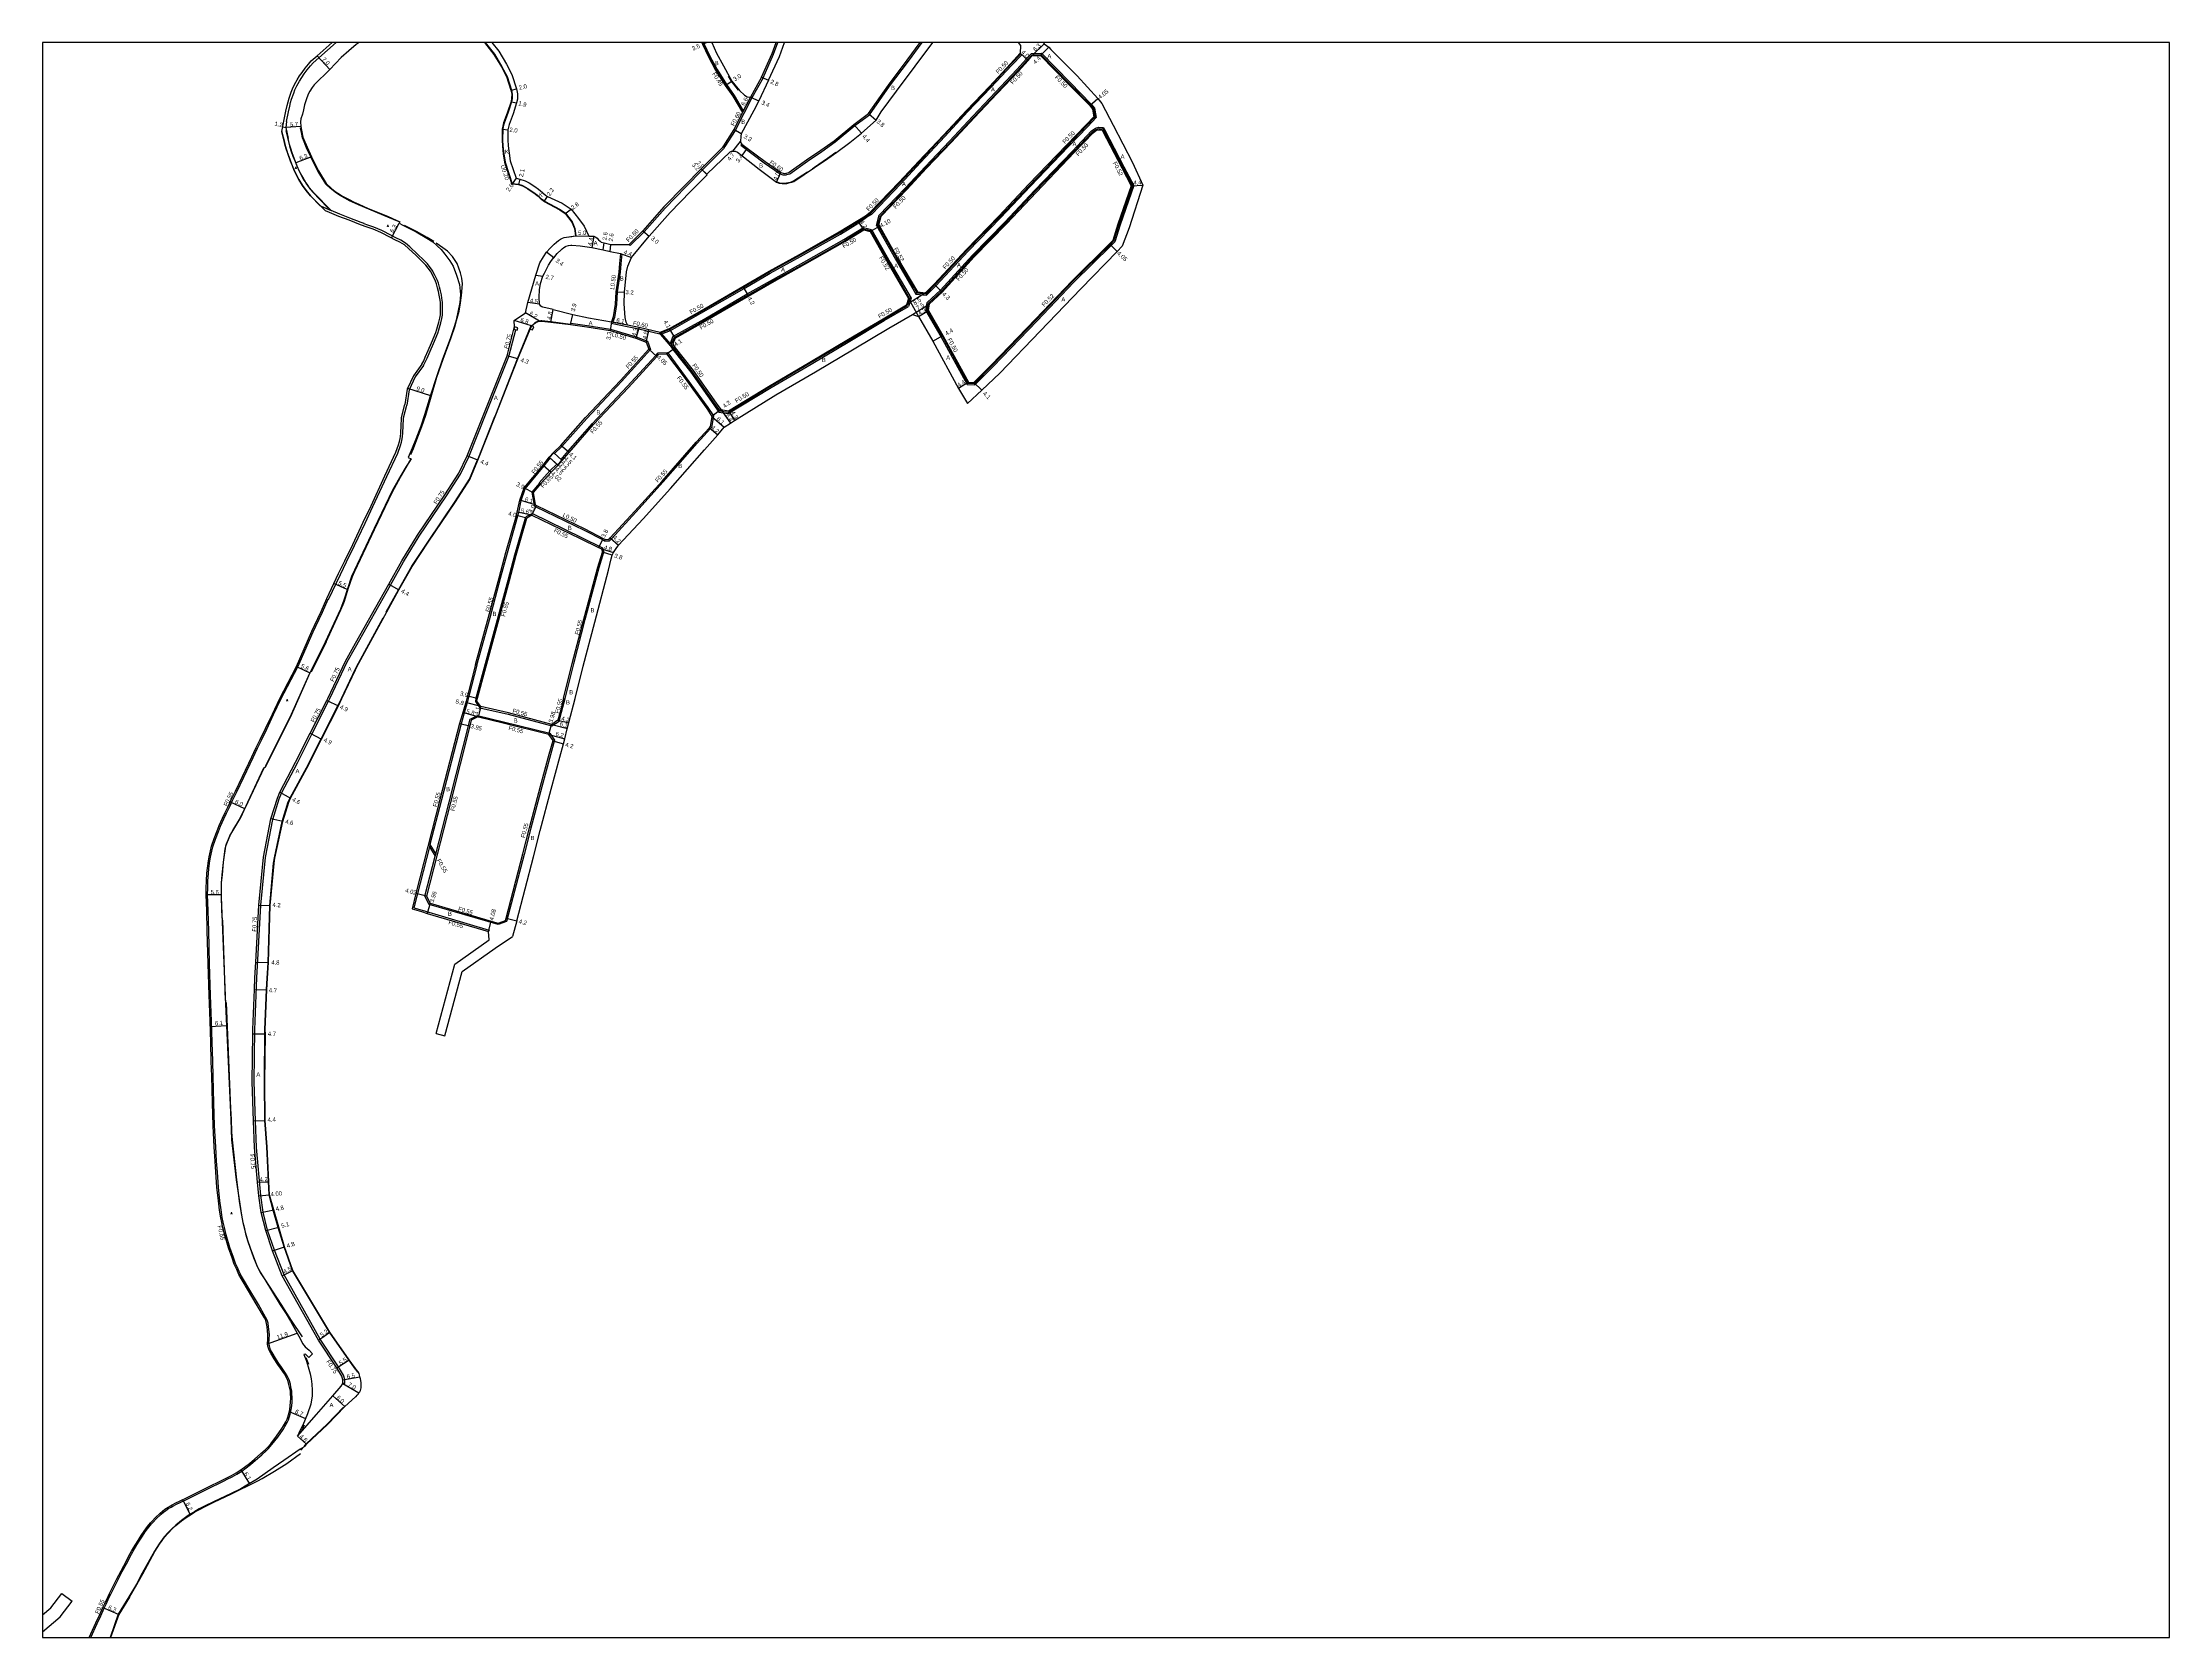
# Model space of a CAD drawing. Header units: metres. Extents: x -24000 to -21600, y -87000 to -84000.
# Drawn here: x -24000 to -23200, y -87000 to -86400 of the extents above; entities that cross this region are included whole.
import ezdxf

# ---------------------------------------------------------------- set-up
doc = ezdxf.new("R2010")
doc.units = ezdxf.units.M
doc.header["$LTSCALE"] = 2.5
for name, color, linetype in [('側溝・桝', 7, 'Continuous'), ('図郭', 7, 'Continuous'), ('幅員', 7, 'Continuous'), ('歩道・分離帯・安全施設', 7, 'Continuous'), ('舗装', 7, 'Continuous'), ('道路', 7, 'Continuous')]:
    doc.layers.add(name, color=color, linetype=linetype)
doc.styles.get("Standard").update_dxf_attribs({"font": ''})
doc.styles.add('YOKO_DECO', font='txt.shx', dxfattribs={"bigfont": 'extfont.shx'})
doc.styles.get('Standard').set_extended_font_data('@MS PGothic')

msp = doc.modelspace()

# ---------------------------------------------------------------- linework, layer by layer
at = {"layer": '側溝・桝', "flags": 128}
for points in [[(-23833.77, -86400), (-23830.23, -86404.52), (-23827.38, -86409.18), (-23825.47, -86412.84), (-23823.8, -86417.94), (-23823.53, -86419.48), (-23823.6, -86421.08), (-23823.78, -86422.21), (-23825.09, -86426.14), (-23826.58, -86430.23), (-23826.93, -86431.49), (-23827.13, -86432.55), (-23827.15, -86436.64), (-23827.05, -86438.97), (-23826.72, -86441.92), (-23826.22, -86444.99), (-23823.51, -86453.24)], [(-23729, -86413.22), (-23725.04, -86404.37), (-23723.48, -86400)], [(-23681.38, -86416.46), (-23674.28, -86406.98), (-23669.11, -86400)], [(-23751.22, -86400.38), (-23751.64, -86400.56)], [(-23751.64, -86400.56), (-23749.35, -86405.32), (-23746.69, -86410.31), (-23743.12, -86416.08), (-23740.22, -86420.14), (-23736.69, -86426.21)], [(-23751.22, -86400.38), (-23748.95, -86405.12), (-23746.3, -86410.09), (-23742.74, -86415.83), (-23739.85, -86419.9), (-23736.44, -86425.75)], [(-23690.36, -86465.31), (-23688.46, -86464.14), (-23677.57, -86452.8), (-23670.1, -86444.83), (-23661.02, -86435.03), (-23652.28, -86425.64), (-23643.72, -86416.61), (-23635.78, -86408.16), (-23632.03, -86404.23)], [(-23690.1, -86465.73), (-23688.13, -86464.51), (-23677.2, -86453.14), (-23669.73, -86445.17), (-23660.66, -86435.37), (-23651.92, -86425.98), (-23643.35, -86416.95), (-23635.41, -86408.5), (-23631.66, -86404.57)], [(-23686.31, -86468.85), (-23685.33, -86464.91), (-23675.54, -86454.73), (-23668.07, -86446.75), (-23658.85, -86437.08), (-23650.11, -86427.69), (-23641.54, -86418.66), (-23633.59, -86410.19), (-23629.94, -86406.16), (-23628.06, -86404.09)], [(-23685.78, -86468.74), (-23684.87, -86465.16), (-23675.18, -86455.07), (-23667.71, -86447.1), (-23658.48, -86437.42), (-23649.75, -86428.04), (-23641.17, -86419), (-23633.22, -86410.53), (-23629.57, -86406.5), (-23627.83, -86404.59)], [(-23632.03, -86404.23), (-23631.66, -86404.57)], [(-23628.06, -86404.09), (-23624.24, -86403.95)], [(-23627.83, -86404.59), (-23624.45, -86404.46)], [(-23624.45, -86404.46), (-23613.82, -86415.39), (-23605.95, -86423.47), (-23604.75, -86424.92), (-23604.17, -86428.1)], [(-23624.24, -86403.95), (-23613.46, -86415.04), (-23605.57, -86423.15), (-23604.3, -86424.69), (-23603.64, -86428.26)], [(-23729, -86413.22), (-23733.17, -86420.84)], [(-23733.7, -86420.55), (-23736.44, -86425.75), (-23736.69, -86426.21), (-23736.77, -86426.37)], [(-23733.17, -86420.84), (-23736.24, -86426.64)], [(-23718.92, -86449.34), (-23712.27, -86444.67), (-23706.93, -86440.99), (-23701.83, -86437.41), (-23694.43, -86431.26), (-23688.96, -86427.17), (-23681.38, -86416.46)], [(-23736.24, -86426.64), (-23739.5, -86433.04), (-23743.33, -86439.15), (-23743.89, -86440.01), (-23751.79, -86447.94), (-23758.07, -86454.3), (-23765.85, -86462.26), (-23773.77, -86471.24), (-23778.92, -86476.39)], [(-23667.79, -86500.9), (-23667.28, -86497.86), (-23662.24, -86493.22), (-23650.27, -86480.05), (-23638.05, -86467.54), (-23626.84, -86455.61), (-23612.64, -86440.81), (-23605.41, -86433.27), (-23603.92, -86432.2), (-23602.64, -86431.87), (-23600.89, -86432)], [(-23667.68, -86494.48), (-23664.38, -86491.12), (-23652.23, -86478.17), (-23640.02, -86465.66), (-23628.81, -86453.74), (-23614.6, -86438.93), (-23607.18, -86431.18), (-23604.17, -86428.1)], [(-23667.49, -86495), (-23664.02, -86491.47), (-23651.87, -86478.52), (-23639.66, -86466), (-23628.44, -86454.08), (-23614.24, -86439.27), (-23606.82, -86431.53), (-23603.64, -86428.26)], [(-23601.24, -86432.48), (-23600.89, -86432), (-23600.51, -86432.76), (-23593.27, -86446.76), (-23589.49, -86453.84), (-23594.66, -86468.56), (-23596.66, -86474.97), (-23598.01, -86476.41), (-23612.1, -86490.16), (-23625.87, -86504.65), (-23642.46, -86521.91), (-23649.29, -86528.77), (-23649.51, -86528.26)], [(-23736.99, -86438.19), (-23737.35, -86438.67)], [(-23737.35, -86438.67), (-23728.6, -86445.25), (-23722.57, -86449.43), (-23721.58, -86449.74), (-23721.02, -86449.81), (-23720.33, -86449.75), (-23720.03, -86449.68), (-23719.09, -86449.41), (-23718.92, -86449.34)], [(-23667.26, -86500.81), (-23666.81, -86498.1), (-23661.89, -86493.57), (-23649.9, -86480.4), (-23637.69, -86467.88), (-23626.47, -86455.95), (-23612.27, -86441.16), (-23605.08, -86433.65), (-23603.71, -86432.66), (-23602.6, -86432.38), (-23601.24, -86432.48)], [(-23601.24, -86432.48), (-23600.98, -86433), (-23593.73, -86447), (-23590.06, -86453.88), (-23595.15, -86468.4), (-23597.12, -86474.7), (-23598.39, -86476.05), (-23612.47, -86489.8), (-23626.24, -86504.29), (-23642.84, -86521.55), (-23649.51, -86528.26)], [(-23823.32, -86453.18), (-23823.51, -86453.24)], [(-23767.49, -86509.17), (-23764.01, -86507.87), (-23752.68, -86501.41), (-23736.4, -86492.03), (-23726.55, -86486.32), (-23715.15, -86480.01), (-23700.11, -86471.6), (-23692.91, -86467.19), (-23690.36, -86465.31)], [(-23767.07, -86509.54), (-23763.8, -86508.33), (-23752.43, -86501.84), (-23736.15, -86492.47), (-23726.3, -86486.76), (-23714.91, -86480.45), (-23699.85, -86472.03), (-23692.65, -86467.62), (-23690.1, -86465.73)], [(-23691.26, -86469.58), (-23688.16, -86470.31)], [(-23691.17, -86470.11), (-23688.52, -86470.74)], [(-23688.52, -86470.74), (-23688.16, -86470.31)], [(-23685.78, -86468.74), (-23686.31, -86468.85), (-23679.15, -86481.54), (-23672.65, -86492.64)], [(-23685.78, -86468.74), (-23678.69, -86481.28), (-23672.2, -86492.38)], [(-23782.05, -86479.45), (-23782.46, -86483.22), (-23782.79, -86486.4), (-23783.81, -86493.8), (-23784.06, -86498.49), (-23784.87, -86503.41), (-23785.52, -86505.13)], [(-23782.55, -86479.41), (-23782.05, -86479.45)], [(-23779.34, -86475.96), (-23778.92, -86476.39)], [(-23672.65, -86492.64), (-23671.54, -86494.62), (-23671.21, -86494.14)], [(-23672.2, -86492.38), (-23671.21, -86494.14)], [(-23671.54, -86494.62), (-23667.49, -86495)], [(-23671.21, -86494.14), (-23667.68, -86494.48)], [(-23742.17, -86539.06), (-23726.16, -86529.29), (-23711.21, -86520.54), (-23696.67, -86511.91), (-23683.65, -86504.19), (-23674.75, -86498.96)], [(-23742.06, -86539.59), (-23725.91, -86529.72), (-23710.95, -86520.97), (-23696.41, -86512.34), (-23683.39, -86504.63), (-23674.34, -86499.29)], [(-23673.87, -86496.28), (-23674.75, -86498.96)], [(-23673.32, -86496.2), (-23674.34, -86499.29)], [(-23673.32, -86496.2), (-23673.87, -86496.28)], [(-23667.79, -86500.9), (-23662.12, -86510.59), (-23652.26, -86528.68)], [(-23667.26, -86500.81), (-23661.68, -86510.34), (-23651.96, -86528.19)], [(-23864.17, -86595.3), (-23858.33, -86585.76), (-23848.06, -86570.57), (-23842.82, -86562.37), (-23839.63, -86555.82), (-23833.08, -86539.43), (-23824.55, -86518.1), (-23821.95, -86508.06)], [(-23801.28, -86505.58), (-23801.39, -86506.07)], [(-23801.28, -86505.58), (-23795.15, -86506.5), (-23786.4, -86507.84), (-23776.69, -86510.74), (-23772.47, -86512.29)], [(-23786.01, -86505.03), (-23786.13, -86505.62)], [(-23786.13, -86505.62), (-23780.11, -86506.83)], [(-23786.01, -86505.03), (-23785.52, -86505.13), (-23780, -86506.24)], [(-23780.11, -86506.83), (-23775.74, -86507.68), (-23767.83, -86509.54), (-23767.74, -86508.94)], [(-23763.88, -86513.98), (-23763.92, -86513.94), (-23764.29, -86513.51), (-23767.43, -86509.89), (-23767.83, -86509.54)], [(-23763.48, -86513.68), (-23763.54, -86513.61), (-23763.91, -86513.18), (-23767.07, -86509.54), (-23767.49, -86509.17), (-23767.74, -86508.94)], [(-23762.88, -86510.65), (-23763.91, -86513.18)], [(-23762.48, -86511), (-23763.54, -86513.61)], [(-23807.43, -86554.61), (-23804.66, -86551.93), (-23795.32, -86541.44), (-23782.19, -86527.48), (-23771.34, -86515.52)], [(-23804.93, -86556.91), (-23802.4, -86553.91), (-23793.16, -86543.37), (-23780.06, -86529.45), (-23769.37, -86517.74), (-23768.4, -86516.67)], [(-23772.47, -86512.29), (-23772.93, -86512.66)], [(-23772.47, -86512.29), (-23771.34, -86515.52)], [(-23768.4, -86516.67), (-23764.98, -86516.57)], [(-23764.98, -86516.57), (-23764.84, -86516.78), (-23758.23, -86525.59), (-23749.71, -86537.33), (-23747.62, -86540.49), (-23748.34, -86544.76)], [(-23763.88, -86513.98), (-23762.9, -86515.44), (-23756.21, -86524.05), (-23747.52, -86536.35), (-23745.57, -86539.06)], [(-23763.48, -86513.68), (-23762.49, -86515.15), (-23755.81, -86523.76), (-23747.11, -86536.06), (-23745.29, -86538.59)], [(-23856.65, -86521.44), (-23859.85, -86525.74), (-23862.05, -86530.66), (-23863.01, -86536.36)], [(-23652.26, -86528.68), (-23649.29, -86528.77)], [(-23651.96, -86528.19), (-23649.51, -86528.26)], [(-23745.57, -86539.06), (-23742.06, -86539.59)], [(-23745.29, -86538.59), (-23742.17, -86539.06)], [(-23786.8, -86587.48), (-23786.05, -86586.66), (-23776.84, -86576.69), (-23766.51, -86565.31), (-23753.78, -86550.74), (-23748.76, -86545.25), (-23748.34, -86544.76)], [(-23836.66, -86634.17), (-23831.67, -86616.34), (-23827.71, -86601.52), (-23825.17, -86591.95), (-23821.19, -86578.04), (-23820.9, -86576.83), (-23819.99, -86572.33), (-23818.41, -86567.85), (-23811.28, -86559.29), (-23809.05, -86556.36)], [(-23806.59, -86558.59), (-23809.14, -86561.12), (-23813.24, -86565.66)], [(-23809.33, -86556.11), (-23809.05, -86556.36)], [(-23807.73, -86554.34), (-23807.43, -86554.61)], [(-23806.22, -86558.93), (-23806.59, -86558.59)], [(-23804.62, -86557.16), (-23804.93, -86556.91)], [(-23813.12, -86565.76), (-23815.94, -86569.18), (-23815.11, -86574.2), (-23814.4, -86574.64), (-23796.29, -86583.4), (-23789.39, -86586.98), (-23788.58, -86587.4)], [(-23812.74, -86566.07), (-23813.12, -86565.76), (-23813.24, -86565.66)], [(-23833.76, -86634.97), (-23828.86, -86617.06), (-23824.91, -86602.29), (-23822.38, -86592.72), (-23818.28, -86578.43)], [(-23815.66, -86577.21), (-23818.28, -86578.43)], [(-23815.66, -86577.21), (-23797.57, -86586.05), (-23789.35, -86590.03), (-23788.87, -86591.78)], [(-23795.84, -86617.11), (-23790.61, -86597.53), (-23788.87, -86591.78)], [(-23788.55, -86586.85), (-23788.58, -86587.4)], [(-23788.58, -86587.4), (-23786.8, -86587.48)], [(-23882.27, -86627.48), (-23869.11, -86604.18), (-23864.17, -86595.3)], [(-23910.31, -86647.03), (-23904.02, -86634.9), (-23898.18, -86621.66)], [(-23803.46, -86646.71), (-23800.2, -86633.77), (-23795.84, -86617.11)], [(-23891.92, -86646.71), (-23885.4, -86633.03), (-23882.27, -86627.48)], [(-23836.66, -86634.17), (-23839.65, -86645.86), (-23839.87, -86646.71)], [(-23836.98, -86646.71), (-23836.95, -86646.57), (-23833.76, -86634.97)], [(-23886.24, -86904.42), (-23886.24, -86902.96), (-23886.78, -86901.34), (-23888.63, -86898.16), (-23895.58, -86887.72), (-23909.15, -86863.62), (-23912.79, -86854.25), (-23915.33, -86846.76), (-23916.98, -86839.95), (-23917.9, -86833.75), (-23919.52, -86815.69), (-23919.85, -86805.67), (-23920.34, -86790.92), (-23920.12, -86771.36), (-23919.38, -86751.87), (-23917.85, -86724.52), (-23916.12, -86706.57), (-23913.44, -86692.23), (-23910.96, -86684.47), (-23910.07, -86682.34), (-23904.15, -86671.03), (-23898.68, -86660.17), (-23892.44, -86647.79), (-23891.92, -86646.71)], [(-23839.87, -86646.71), (-23840.19, -86647.94), (-23841.23, -86651.82), (-23842.58, -86656.27), (-23850, -86684.92), (-23854.29, -86701.75), (-23854.49, -86702.51), (-23860.34, -86725.47), (-23857.27, -86726.44), (-23832.05, -86733.92)], [(-23836.98, -86646.71), (-23837.17, -86647.95), (-23835.53, -86650.26), (-23824.82, -86652.71), (-23808.4, -86657.1), (-23805.64, -86655.28), (-23804.78, -86651.94), (-23803.46, -86646.71)], [(-23854.49, -86702.51), (-23852.32, -86706.14)], [(-23854.29, -86701.75), (-23852.13, -86705.39)], [(-23832.05, -86733.92), (-23832.21, -86734.45)], [(-23886.24, -86904.42), (-23886.99, -86904.42)]]:
    msp.add_lwpolyline(points, dxfattribs=at)
at = {"layer": '側溝・桝'}
for points in [[(-23856.65, -86521.44), (-23855.93, -86520.04), (-23855.33, -86518.69), (-23854.18, -86516.14), (-23852.96, -86513.28), (-23851.28, -86509.36), (-23850.89, -86508.07), (-23850.15, -86505.44), (-23849.79, -86503.8), (-23849.59, -86502.56), (-23849.57, -86502.27), (-23849.5, -86500.72), (-23849.52, -86498.72), (-23849.58, -86497.61), (-23849.77, -86496.17), (-23850, -86494.95), (-23850.3, -86493.47), (-23850.63, -86492.04), (-23851.07, -86490.47), (-23851.45, -86489.47), (-23852.42, -86487.52), (-23853.47, -86485.6), (-23855.24, -86483.22), (-23856.55, -86481.88), (-23858.91, -86479.58), (-23861.81, -86476.86), (-23863.43, -86475.52), (-23865.25, -86474.39), (-23867.14, -86473.49), (-23868.71, -86472.64), (-23872.41, -86470.71), (-23875.42, -86469.52), (-23877.62, -86468.68), (-23879.03, -86468.24), (-23878.99, -86468.1), (-23880.1, -86467.74), (-23884.39, -86466.02), (-23888.22, -86464.53), (-23891.43, -86463.14)], [(-23762.88, -86510.65), (-23751.18, -86504.04), (-23734.94, -86494.58), (-23725.07, -86488.97), (-23713.67, -86482.65), (-23698.62, -86474.13), (-23691.26, -86469.58)], [(-23762.48, -86511), (-23750.93, -86504.47), (-23734.7, -86495.01), (-23724.82, -86489.4), (-23713.43, -86483.09), (-23698.36, -86474.56), (-23691.17, -86470.11)], [(-23688.52, -86470.74), (-23681.62, -86482.96), (-23673.87, -86496.28)], [(-23688.16, -86470.31), (-23681.17, -86482.7), (-23673.32, -86496.2)], [(-23898.18, -86621.66), (-23897.18, -86619.58), (-23894.72, -86614.3), (-23892.61, -86609.37), (-23892.38, -86609.48), (-23887.94, -86600.12), (-23885.63, -86595.34), (-23882.64, -86589.15), (-23878.66, -86580.79), (-23875.73, -86574.6), (-23870.51, -86563.29), (-23866.32, -86554.44), (-23865.36, -86551.54), (-23865.01, -86550.3), (-23864.72, -86549.11), (-23864.58, -86548.25), (-23864.47, -86547.01), (-23864.34, -86544.05), (-23864.23, -86541.67), (-23864.19, -86541.18), (-23863.01, -86536.36)], [(-23981.89, -87000), (-23979.47, -86994.74), (-23978.11, -86991.83), (-23976.8, -86988.92), (-23976.13, -86987.41), (-23974.88, -86984.81), (-23974.36, -86983.75), (-23973.71, -86982.42), (-23972.41, -86979.94), (-23971.64, -86978.39), (-23969.99, -86975.24), (-23967.95, -86971.4), (-23967.15, -86969.8), (-23965.91, -86967.56), (-23964.48, -86965.18), (-23963.62, -86963.74), (-23962.4, -86961.87), (-23961.35, -86960.31), (-23960.07, -86958.54), (-23958.99, -86957.22), (-23958.4, -86956.6), (-23957.23, -86955.36), (-23955.41, -86953.65), (-23954.51, -86952.86), (-23953.66, -86952.2), (-23952.52, -86951.4), (-23951.67, -86950.94), (-23951.01, -86950.61), (-23949.61, -86949.87), (-23948.23, -86949.21), (-23945.12, -86947.67), (-23941.06, -86945.66), (-23937.35, -86943.87), (-23932.72, -86941.57), (-23931.73, -86941.09), (-23930.5, -86940.47), (-23928.72, -86939.57), (-23926.94, -86938.57), (-23925.06, -86937.4), (-23921.82, -86934.93), (-23919.95, -86933.35), (-23917.49, -86931.25), (-23915.86, -86929.79), (-23915.04, -86928.95), (-23913.72, -86927.44), (-23911.53, -86924.61), (-23909.54, -86921.74), (-23908.86, -86920.62), (-23908, -86919.09), (-23907.54, -86918.1), (-23906.87, -86916.01), (-23906.51, -86914.28), (-23906.28, -86912.92), (-23906.14, -86911.48), (-23906.06, -86909.99), (-23906.17, -86908.06), (-23906.26, -86907.16), (-23906.55, -86905.77), (-23906.79, -86904.69), (-23907.27, -86903.03), (-23908.01, -86901.53), (-23908.59, -86900.58), (-23910.08, -86898.35), (-23911.06, -86896.98), (-23912.39, -86894.93), (-23913.64, -86892.85), (-23914.2, -86891.76), (-23914.68, -86890.26), (-23914.88, -86889.43), (-23914.75, -86887.82), (-23914.66, -86886.02), (-23914.96, -86883.13), (-23915.17, -86881.74), (-23915.55, -86880.6), (-23916.09, -86879.47), (-23918.82, -86874.78), (-23922.45, -86868.66), (-23924.05, -86865.99), (-23924.8, -86864.69), (-23925.65, -86863.18), (-23926.47, -86861.4), (-23927.39, -86859.31), (-23928.22, -86857.02), (-23929.53, -86853.3), (-23930.95, -86848.57), (-23931.61, -86845.83), (-23932.07, -86843.79), (-23932.43, -86842.05), (-23932.87, -86839.19), (-23933.32, -86835.72), (-23933.86, -86830.54), (-23934.24, -86824.94), (-23934.52, -86820.77), (-23934.85, -86815.41), (-23935.27, -86807.5), (-23935.54, -86798.92), (-23935.81, -86788.83), (-23935.99, -86783.26), (-23936.21, -86776.11), (-23936.44, -86768.19), (-23936.78, -86758.36), (-23937.14, -86746.53), (-23937.49, -86734.15), (-23937.72, -86726.59), (-23937.9, -86720.47), (-23937.87, -86718.08), (-23937.83, -86715.39), (-23937.63, -86712.58), (-23937.4, -86710.7), (-23937.1, -86707.9), (-23936.85, -86706.42), (-23936.3, -86704.15), (-23935.91, -86702.53), (-23934.9, -86699.63), (-23933.81, -86696.74), (-23933.01, -86694.76), (-23931.77, -86691.99), (-23930.78, -86689.88), (-23929.46, -86687.14), (-23928.64, -86685.33), (-23926.95, -86681.86), (-23924.31, -86676.32), (-23920.78, -86668.93), (-23920.03, -86667.29), (-23919.14, -86665.49), (-23917.69, -86662.46), (-23915.66, -86658.29), (-23913.07, -86652.85), (-23910.31, -86647.03)]]:
    msp.add_lwpolyline(points, dxfattribs=at)
at = {"layer": '側溝・桝', "flags": 128}
for points in [[(-23822.45, -86507), (-23822.68, -86507.87), (-23821.95, -86508.06), (-23821.42, -86508.19), (-23821.19, -86507.32)], [(-23815.72, -86508.12), (-23815.23, -86506.92), (-23816.06, -86506.58), (-23816.56, -86507.78)], [(-23807.39, -86662.45), (-23808.91, -86667.91), (-23812.17, -86679.95), (-23816.3, -86695.51), (-23818.84, -86705.4), (-23825.46, -86730.71), (-23828.64, -86731.84), (-23854.52, -86724.27), (-23856.23, -86721.17), (-23852.32, -86706.14), (-23852.13, -86705.39), (-23847.11, -86685.72), (-23839.2, -86654.55), (-23836.39, -86653.13), (-23826.62, -86655.57), (-23809.21, -86659.86)]]:
    msp.add_lwpolyline(points, close=True, dxfattribs=at)
at = {"layer": '図郭'}
msp.add_lwpolyline([(-24000, -87000), (-23200, -87000), (-23200, -86400), (-24000, -86400)], close=True, dxfattribs=at)
at = {"layer": '幅員', "flags": 128}
for points in [[(-23751.77, -86400.62), (-23750.32, -86400)], [(-23896.75, -86405), (-23891.94, -86410.1)], [(-23632.27, -86404.02), (-23629.32, -86406.72)], [(-23627.71, -86404.94), (-23623.2, -86400.54)], [(-23624.65, -86404.82), (-23621.53, -86401.79)], [(-23743.24, -86416.17), (-23740.75, -86414.5)], [(-23729.54, -86412.97), (-23727, -86414.13)], [(-23823.6, -86417.89), (-23821.71, -86417.42)], [(-23823.58, -86422.25), (-23821.78, -86422.69)], [(-23733.7, -86420.55), (-23736.77, -86426.37)], [(-23733.7, -86420.55), (-23730.61, -86421.92)], [(-23606.14, -86423.64), (-23603.03, -86421.04)], [(-23909.68, -86431.72), (-23908.5, -86431.95)], [(-23902.81, -86431.65), (-23908.5, -86431.95)], [(-23694.8, -86430.79), (-23691.97, -86434.15)], [(-23689.39, -86426.75), (-23686.48, -86429.18)], [(-23826.93, -86432.57), (-23824.95, -86432.81)], [(-23740.3, -86440.9), (-23737.45, -86437.22)], [(-23737.23, -86434.4), (-23740.02, -86432.74)], [(-23734.97, -86439.71), (-23736.97, -86442.46)], [(-23750, -86449.75), (-23752.21, -86447.51)], [(-23752.21, -86447.51), (-23750.17, -86449.58)], [(-23821.8, -86451.07), (-23823.32, -86453.18)], [(-23820.51, -86451.41), (-23820.95, -86453.41)], [(-23723.88, -86452.56), (-23722.3, -86448.88)], [(-23590.49, -86453.91), (-23586.1, -86453.61)], [(-23811.28, -86459.77), (-23810.05, -86457.94)], [(-23803.43, -86464.31), (-23801.2, -86462.63)], [(-23868.8, -86473.48), (-23865.8, -86467.94)], [(-23774.21, -86470.83), (-23771.88, -86472.79)], [(-23691.08, -86470.49), (-23693.29, -86466.92)], [(-23688.75, -86471.04), (-23685.18, -86469.03)], [(-23807.74, -86480.95), (-23810.41, -86478.92)], [(-23799.58, -86472.75), (-23794.58, -86472.79)], [(-23792.58, -86472.81), (-23793.37, -86477.14)], [(-23789.09, -86477.99), (-23788.73, -86475.38)], [(-23786.52, -86478.65), (-23786.24, -86476.03)], [(-23782.55, -86479.41), (-23778.43, -86480.81)], [(-23598.67, -86475.77), (-23595.76, -86478.59)], [(-23814.43, -86487.46), (-23811.77, -86487.91)], [(-23784.31, -86493.75), (-23781.12, -86493.92)], [(-23736.57, -86491.73), (-23734.49, -86495.37)], [(-23667.88, -86494.11), (-23675.03, -86498.7)], [(-23664.67, -86490.84), (-23661.6, -86493.86)], [(-23813.03, -86504.81), (-23818.39, -86501.7)], [(-23813.02, -86498.48), (-23817.46, -86497.78)], [(-23808.81, -86505.14), (-23807.95, -86500.41)], [(-23801.39, -86506.07), (-23800.55, -86502.31)], [(-23672.81, -86502.25), (-23666.43, -86498.3)], [(-23670.53, -86503.01), (-23666.81, -86500.85)], [(-23816.06, -86506.58), (-23822.56, -86504.57)], [(-23786.01, -86505.03), (-23786.51, -86508.33)], [(-23786.01, -86505.03), (-23780, -86506.24)], [(-23775.61, -86507.1), (-23776.85, -86511.22)], [(-23772.93, -86512.66), (-23771.86, -86507.98)], [(-23762.11, -86511.2), (-23764.14, -86507.6)], [(-23665.15, -86512.29), (-23661.36, -86510.16)], [(-23821.17, -86519.03), (-23825.25, -86517.84)], [(-23771.96, -86515.39), (-23768.96, -86518.11)], [(-23765.35, -86517.13), (-23761.99, -86514.79)], [(-23651.77, -86527.76), (-23655.44, -86530.18)], [(-23649.67, -86527.86), (-23646.75, -86530.78)], [(-23862.69, -86530.07), (-23854.11, -86532.79)], [(-23744.92, -86538.04), (-23748.21, -86540.63)], [(-23748.21, -86540.63), (-23743.68, -86544.72)], [(-23744.92, -86538.04), (-23741.21, -86543.25)], [(-23741.96, -86538.49), (-23739.72, -86542.16)], [(-23801.98, -86554.27), (-23805.05, -86551.55)], [(-23749.17, -86544.89), (-23745.97, -86547.6)], [(-23836.25, -86557.07), (-23840.31, -86555.52)], [(-23811.71, -86558.93), (-23808.68, -86561.58)], [(-23806.11, -86559.03), (-23809.44, -86556.01)], [(-23809.33, -86556.11), (-23806.22, -86558.93)], [(-23804.51, -86557.27), (-23807.84, -86554.24)], [(-23807.73, -86554.34), (-23804.62, -86557.16)], [(-23818.9, -86567.58), (-23815.41, -86569.32)], [(-23814.66, -86573.86), (-23820.52, -86572.18)], [(-23815.94, -86577.78), (-23814.18, -86574.19)], [(-23817.84, -86578.89), (-23821.72, -86577.91)], [(-23815.94, -86577.78), (-23821.43, -86576.66)], [(-23789.17, -86586.53), (-23790.83, -86589.95)], [(-23789.79, -86590.43), (-23785.19, -86591.81)], [(-23785.77, -86592.82), (-23789.43, -86591.73)], [(-23786.45, -86586.29), (-23783.37, -86589.14)], [(-23885.42, -86605.81), (-23890.39, -86603.45)], [(-23869.77, -86603.82), (-23865.97, -86605.94)], [(-23893.11, -86647.46), (-23888.73, -86649.54)], [(-23840.19, -86645.72), (-23836.41, -86646.69)], [(-23836.32, -86653.71), (-23841.87, -86652.03)], [(-23835.2, -86649.77), (-23840.84, -86648.25)], [(-23835.97, -86653.8), (-23835.06, -86649.81)], [(-23806.12, -86654.93), (-23802.05, -86655.98)], [(-23899.35, -86659.83), (-23895.02, -86662.02)], [(-23843.11, -86656.12), (-23839.29, -86657.11)], [(-23809.54, -86660.35), (-23808.51, -86656.51)], [(-23809.54, -86660.35), (-23803.52, -86661.97)], [(-23808.5, -86656.51), (-23802.58, -86658.03)], [(-23808.02, -86662.7), (-23804.01, -86663.79)], [(-23929.37, -86685.62), (-23924, -86688.21)], [(-23910.75, -86682.02), (-23906.72, -86684.23)], [(-23909.68, -86693.04), (-23914.17, -86692.05)], [(-23938.44, -86720.47), (-23932.8, -86720.54)], [(-23918.59, -86724.46), (-23914.4, -86724.62)], [(-23855.64, -86721.09), (-23859.54, -86720.09)], [(-23854.15, -86723.81), (-23855.28, -86727.6)], [(-23832.21, -86734.45), (-23831.27, -86730.48)], [(-23825.67, -86729.36), (-23821.64, -86730.46)], [(-23919.8, -86745.9), (-23915.05, -86746.07)], [(-23920.29, -86756.18), (-23915.65, -86756.38)], [(-23936.93, -86770.1), (-23930.86, -86769.81)], [(-23920.88, -86772.87), (-23916.18, -86772.91)], [(-23920.6, -86805.69), (-23916.25, -86805.53)], [(-23919.1, -86828.78), (-23914.9, -86828.58)], [(-23918.65, -86833.85), (-23914.66, -86833.5)], [(-23917.72, -86840.09), (-23913.06, -86839.17)], [(-23916.06, -86846.95), (-23911.17, -86845.67)], [(-23913.5, -86854.49), (-23908.98, -86853.03)], [(-23909.84, -86863.93), (-23905.82, -86861.9)], [(-23915.43, -86889.48), (-23904.18, -86885.58)], [(-23896.22, -86888.12), (-23891.98, -86885.11)], [(-23889.26, -86898.55), (-23884.68, -86895.52)], [(-23886.99, -86903.08), (-23880.6, -86901.91)], [(-23890.75, -86909.13), (-23886.24, -86913.09)], [(-23886.99, -86904.42), (-23880.97, -86907.99)], [(-23907.21, -86915), (-23901.06, -86917.66)], [(-23904.1, -86924.24), (-23900.67, -86927.31)], [(-23925.37, -86936.96), (-23922.21, -86942.18)], [(-23944.53, -86953.69), (-23947.27, -86948.13)], [(-23977.29, -86988.7), (-23971.55, -86991.28)]]:
    msp.add_lwpolyline(points, dxfattribs=at)
at = {"layer": '幅員'}
for points in [[(-23898.81, -86443.01), (-23904.68, -86445.29)], [(-23904.51, -86634.67), (-23899.46, -86637.09)]]:
    msp.add_lwpolyline(points, dxfattribs=at)
at = {"layer": '歩道・分離帯・安全施設'}
for points in [[(-23908.28, -86429.72), (-23907.5, -86426.02), (-23907.04, -86423.91), (-23906.71, -86422.59), (-23906.32, -86421.28), (-23905.51, -86418.99), (-23905.05, -86417.76), (-23904.32, -86416.29), (-23903.35, -86414.48), (-23902.51, -86413.11), (-23901.6, -86411.82), (-23900.44, -86410.22), (-23899.27, -86408.76), (-23898.24, -86407.61), (-23896.1, -86405.74), (-23889.56, -86400)], [(-23908.28, -86429.72), (-23907.5, -86426.02), (-23907.04, -86423.91), (-23906.71, -86422.59), (-23906.32, -86421.28), (-23905.51, -86418.99), (-23905.05, -86417.76), (-23904.32, -86416.29), (-23903.35, -86414.48), (-23902.51, -86413.11), (-23901.6, -86411.82), (-23900.44, -86410.22), (-23899.27, -86408.76), (-23898.24, -86407.61), (-23896.1, -86405.74), (-23889.56, -86400)], [(-23910.15, -86433.16), (-23909.46, -86435.55), (-23909.24, -86436.46), (-23908.72, -86438.79), (-23908.22, -86440.37), (-23907.7, -86442.04), (-23906.83, -86444.46), (-23905.53, -86447.8), (-23904.41, -86450.19), (-23903.6, -86451.58), (-23902.24, -86453.8), (-23900.87, -86455.71), (-23899.2, -86457.67), (-23895.53, -86461.4)], [(-23908.52, -86433.14), (-23907.9, -86435.75), (-23907.07, -86438.89), (-23906.59, -86440.59), (-23905.83, -86442.71), (-23905.03, -86444.81), (-23904.37, -86446.4), (-23903.46, -86448.41), (-23902.3, -86450.6), (-23901.68, -86451.74), (-23900.61, -86453.34), (-23899.41, -86455.05), (-23898.09, -86456.51), (-23895.8, -86458.93), (-23892.51, -86462.32)], [(-23895.26, -86461.62), (-23891.43, -86463.14), (-23897.94, -86456.52), (-23899.53, -86454.66), (-23900.82, -86452.86), (-23902.14, -86450.71), (-23902.9, -86449.41), (-23903.96, -86447.13), (-23905.24, -86443.86), (-23906.09, -86441.5), (-23906.6, -86439.86), (-23907.08, -86438.35), (-23907.58, -86436.07)], [(-23895.26, -86461.62), (-23891.43, -86463.14), (-23897.94, -86456.52), (-23899.53, -86454.66), (-23900.82, -86452.86), (-23902.14, -86450.71), (-23902.9, -86449.41), (-23903.96, -86447.13), (-23905.24, -86443.86), (-23906.09, -86441.5), (-23906.6, -86439.86), (-23907.08, -86438.35), (-23907.58, -86436.07)], [(-23902.23, -86436.02), (-23902.49, -86434.49), (-23902.93, -86432.15)], [(-23902.23, -86436.02), (-23900.8, -86439.47), (-23899.08, -86443.14), (-23896.49, -86448.46), (-23893.57, -86453.16)], [(-23865.88, -86467.51), (-23870.11, -86465.72), (-23881.14, -86461.11), (-23884.48, -86459.49), (-23886.27, -86458.58), (-23888.27, -86457.43), (-23889.9, -86456.34), (-23891.81, -86454.81), (-23893.3, -86453.42), (-23893.57, -86453.16)], [(-23852.87, -86474.81), (-23855.3, -86473.29), (-23859.3, -86471.08), (-23863.89, -86468.78)], [(-23861.53, -86555.03), (-23860.51, -86552.69), (-23859.25, -86549.31), (-23857.39, -86544.47), (-23855.89, -86540.23), (-23853.77, -86533.28), (-23851.64, -86525.84), (-23849.29, -86519.13), (-23846.31, -86511), (-23844.94, -86506.9), (-23844.26, -86504.55), (-23843.3, -86501.09), (-23842.82, -86497.92), (-23842.37, -86495.14), (-23842.04, -86490.76), (-23842.27, -86488.62), (-23842.76, -86486.66), (-23844.03, -86483.18), (-23845.74, -86480.5), (-23847.68, -86478.44), (-23849.39, -86477.27), (-23851.93, -86475.44)], [(-23893.35, -86625.49), (-23887.75, -86613.47), (-23886.88, -86611.44), (-23886.43, -86610.11), (-23885.02, -86605.47), (-23883.42, -86600.89), (-23882.57, -86598.85), (-23875.11, -86583.17), (-23868.33, -86569.02), (-23865.4, -86563.48), (-23861.5, -86556.88)], [(-23893.35, -86625.49), (-23899, -86636.92)], [(-23899.63, -86637.36), (-23906.94, -86653.86)], [(-23916.04, -86672.07), (-23906.94, -86653.86)], [(-23932.42, -86729.41), (-23932.71, -86721.7), (-23932.68, -86716.28), (-23932.43, -86713.1), (-23931.98, -86708.41), (-23931.58, -86705.39), (-23931.25, -86703.33), (-23930.78, -86701.45), (-23930.06, -86699.65), (-23929.53, -86698.48), (-23928.43, -86696.53), (-23925.45, -86691.48), (-23922.78, -86685.83), (-23916.76, -86672.91)], [(-23931.18, -86760.42), (-23932.22, -86730.14)], [(-23902.16, -86886.94), (-23906.32, -86880.74), (-23908.13, -86877.97), (-23910.26, -86874.63), (-23916.27, -86865.3), (-23918.01, -86862.6), (-23919.09, -86860.6), (-23920.55, -86856.96), (-23921.79, -86853.58), (-23922.79, -86850.63), (-23923.5, -86848.07), (-23924.56, -86843.9), (-23925.07, -86841.15), (-23925.75, -86836.74), (-23926.87, -86827.82), (-23928.56, -86812.79), (-23928.77, -86809.94), (-23928.91, -86805.08), (-23929.12, -86801.12), (-23930.86, -86761.1)], [(-23899.9, -86897.31), (-23900.83, -86894.86)], [(-23902.44, -86922.24), (-23901.52, -86920.04)], [(-23967.25, -86984.86), (-23964.56, -86980.03), (-23962.3, -86976.07), (-23957.71, -86967.69), (-23955.96, -86964.85), (-23955.05, -86963.5), (-23954.1, -86962.25), (-23952.76, -86960.75), (-23951.27, -86959.19), (-23949.81, -86957.82), (-23947.72, -86956.11), (-23945.61, -86954.66), (-23944.4, -86953.85), (-23942.71, -86952.78), (-23940.96, -86951.82), (-23938.81, -86950.7), (-23935.62, -86949.12), (-23928.97, -86945.91), (-23925.36, -86944.2), (-23922.99, -86943.02), (-23919.03, -86941.05), (-23917.4, -86940.19), (-23912.71, -86937.46), (-23908.11, -86934.5), (-23902.97, -86930.78)], [(-23902.81, -86929.58), (-23901.49, -86928)], [(-23967.25, -86984.86), (-23971.27, -86991.41), (-23974.43, -87000)]]:
    msp.add_lwpolyline(points, dxfattribs=at)
at = {"layer": '歩道・分離帯・安全施設', "flags": 128}
for points in [[(-23738.22, -86417.87), (-23740.87, -86414.59), (-23741.95, -86412.66)], [(-23908.28, -86429.72), (-23908.5, -86431.95), (-23907.58, -86436.07)], [(-23710.41, -86447.35), (-23709.68, -86446.86), (-23704.71, -86443.51), (-23701.56, -86441.28)], [(-23823.3, -86453.03), (-23820.92, -86453.27), (-23819.77, -86453.65), (-23819.16, -86453.92), (-23817.43, -86454.9), (-23815.78, -86456.01), (-23815.15, -86456.45), (-23813.89, -86457.45), (-23812.69, -86458.5), (-23811.44, -86459.48), (-23811.2, -86459.64), (-23805.35, -86462.82), (-23803.33, -86464.2), (-23800.78, -86467.48), (-23799.75, -86469.9), (-23799.43, -86472.73)], [(-23723.82, -86452.42), (-23722.86, -86452.72), (-23721.84, -86452.87), (-23721.11, -86452.9), (-23720.13, -86452.83), (-23719.39, -86452.68), (-23718.24, -86452.37), (-23717.52, -86452.08), (-23712.26, -86448.58)], [(-23799.56, -86472.9), (-23801.71, -86473.23)], [(-23829.55, -86539.89), (-23821.31, -86518.98), (-23816.19, -86506.49), (-23816.15, -86506.46)], [(-23814.96, -86505.5), (-23814.53, -86505.24), (-23813.58, -86504.83), (-23813.06, -86504.66), (-23812.54, -86504.61), (-23812.2, -86504.62), (-23808.79, -86504.99), (-23801.37, -86505.92), (-23801.35, -86505.92)], [(-23836.2, -86556.55), (-23829.85, -86540.66), (-23829.55, -86539.89)], [(-23861.15, -86596.99), (-23855.12, -86587.94), (-23844.82, -86572.7), (-23839.44, -86564.27), (-23836.39, -86557.01), (-23836.36, -86556.95)], [(-23870.73, -86614.2), (-23866.1, -86605.87), (-23861.15, -86596.99)], [(-23882.27, -86635.63), (-23881.88, -86634.82), (-23871.91, -86616.39)], [(-23887.55, -86646.71), (-23882.27, -86635.63)], [(-23882.27, -86899.06), (-23884.8, -86895.61), (-23892.11, -86885.19), (-23905.96, -86861.96), (-23909.12, -86853.08), (-23911.32, -86845.72), (-23913.2, -86839.21), (-23914.81, -86833.52), (-23915.67, -86815.46), (-23916.4, -86805.54), (-23916.54, -86790.96), (-23916.37, -86771.39), (-23915.79, -86756.3), (-23915.53, -86752.01), (-23915.18, -86746.15), (-23914.55, -86724.61), (-23913.08, -86708.77), (-23912.77, -86706.76), (-23909.82, -86693), (-23907.56, -86685.69), (-23906.85, -86684.16), (-23900.67, -86672.89), (-23895.15, -86661.95), (-23888.87, -86649.48), (-23887.55, -86646.71)], [(-23881.41, -86900.17), (-23882.05, -86899.37), (-23882.27, -86899.06)], [(-23901.49, -86928), (-23900.79, -86927.21), (-23892.91, -86919.73), (-23886.77, -86913.41)]]:
    msp.add_lwpolyline(points, dxfattribs=at)
at = {"layer": '舗装', "flags": 128}
msp.add_lwpolyline([(-23799.58, -86472.75), (-23794.58, -86472.79)], dxfattribs=at)
at = {"layer": '舗装'}
msp.add_lwpolyline([(-23674.25, -86496.32), (-23670.53, -86503.01)], dxfattribs=at)
at = {"layer": '道路'}
for points in [[(-23910.03, -86433.42), (-23909.24, -86429.53), (-23908.46, -86425.81), (-23907.99, -86423.68), (-23907.65, -86422.33), (-23907.25, -86420.98), (-23906.43, -86418.65), (-23905.94, -86417.37), (-23905.19, -86415.84), (-23904.2, -86413.99), (-23903.33, -86412.57), (-23902.4, -86411.25), (-23901.22, -86409.63), (-23900.01, -86408.13), (-23898.93, -86406.91), (-23896.75, -86405), (-23891.05, -86400)], [(-23880.94, -86400), (-23882, -86400.77), (-23884.74, -86403.1), (-23887.69, -86405.57)], [(-23897.89, -86415.91), (-23898.58, -86416.86), (-23899.42, -86418.27), (-23900.03, -86419.47), (-23900.84, -86421.54), (-23901.42, -86423.48), (-23901.88, -86425.33), (-23902.26, -86426.92), (-23902.79, -86428.69), (-23902.97, -86429.82), (-23902.81, -86431.65)], [(-23902.81, -86431.65), (-23902.07, -86435.61), (-23900.52, -86439.35), (-23898.81, -86443.01), (-23896.23, -86448.31), (-23893.28, -86453.06)], [(-23857.32, -86521.03), (-23856.63, -86519.7), (-23856.04, -86518.37), (-23854.9, -86515.82), (-23853.68, -86512.97), (-23852.02, -86509.09), (-23851.64, -86507.84), (-23850.91, -86505.25), (-23850.56, -86503.65), (-23850.37, -86502.47), (-23850.35, -86502.22), (-23850.28, -86500.7), (-23850.31, -86498.74), (-23850.36, -86497.68), (-23850.54, -86496.29), (-23850.77, -86495.1), (-23851.07, -86493.63), (-23851.39, -86492.23), (-23851.82, -86490.72), (-23852.17, -86489.78), (-23853.11, -86487.89), (-23854.13, -86486.02), (-23855.84, -86483.73), (-23857.1, -86482.44), (-23859.45, -86480.15), (-23862.32, -86477.45), (-23863.89, -86476.16), (-23865.63, -86475.08), (-23867.5, -86474.19), (-23869.08, -86473.33), (-23872.73, -86471.43), (-23875.7, -86470.25), (-23877.88, -86469.42), (-23880.42, -86468.62), (-23884.73, -86466.88), (-23888.56, -86465.4), (-23892.05, -86463.96), (-23893.59, -86463.32), (-23899.16, -86457.64), (-23900.84, -86455.68), (-23902.2, -86453.78), (-23903.57, -86451.56), (-23904.37, -86450.17), (-23905.49, -86447.78), (-23906.79, -86444.44), (-23907.66, -86442.03), (-23908.18, -86440.36), (-23908.68, -86438.78), (-23909.2, -86436.45), (-23909.43, -86435.54), (-23910.03, -86433.42)], [(-23893.28, -86453.06), (-23891.26, -86454.89), (-23889.88, -86456.02), (-23888.36, -86457.07), (-23887.23, -86457.77), (-23884.95, -86458.94), (-23882.77, -86460.04), (-23881.04, -86460.84), (-23877.47, -86462.38), (-23874.06, -86463.85), (-23870.01, -86465.5), (-23865.56, -86467.41)], [(-23864.52, -86468.72), (-23859.46, -86471.22), (-23855.41, -86473.6), (-23853.14, -86474.98), (-23851.55, -86476.44), (-23850.12, -86477.83), (-23848.72, -86479.57), (-23846.8, -86482.09), (-23845.56, -86484.1), (-23844.3, -86487.51), (-23843.23, -86491.08), (-23842.84, -86494.74), (-23842.99, -86497.82), (-23844.44, -86504.39), (-23845.13, -86506.89), (-23846.56, -86511.03), (-23849.54, -86519.08), (-23851.88, -86525.73), (-23854.21, -86533.09), (-23856.32, -86540.1), (-23857.74, -86544.37), (-23859.6, -86549.25), (-23860.94, -86552.57), (-23862.43, -86556.11), (-23861.39, -86556.61), (-23862.23, -86558.03), (-23863.18, -86559.51), (-23865.26, -86562.86), (-23868.36, -86568.42), (-23875.24, -86582.85), (-23882.7, -86598.43), (-23883.65, -86600.5), (-23883.95, -86601.26), (-23886.72, -86609.83), (-23887.98, -86613.2), (-23893.74, -86625.54)], [(-23767.74, -86508.94), (-23764.14, -86507.6), (-23752.83, -86501.15), (-23736.57, -86491.73), (-23726.69, -86486.06), (-23715.3, -86479.75), (-23700.31, -86471.26)], [(-23700.31, -86471.26), (-23693.29, -86466.92), (-23690.45, -86465.16)], [(-23698.17, -86474.87), (-23691.08, -86470.49)], [(-23688.75, -86471.04), (-23681.92, -86483.13), (-23674.25, -86496.32)], [(-23762.11, -86511.2), (-23750.74, -86504.79), (-23734.49, -86495.37), (-23724.64, -86489.73), (-23713.24, -86483.41), (-23698.17, -86474.87)], [(-23898.67, -86621.43), (-23897.66, -86619.35), (-23895.22, -86614.08), (-23893.1, -86609.15), (-23888.64, -86599.78), (-23886.33, -86595), (-23883.35, -86588.81), (-23879.36, -86580.45), (-23876.44, -86574.27), (-23871.23, -86562.96), (-23867.17, -86554.16), (-23866.11, -86551.31), (-23865.77, -86550.1), (-23865.49, -86548.96), (-23865.36, -86548.15), (-23865.25, -86546.96), (-23865.12, -86544.02), (-23865.02, -86541.61), (-23864.96, -86541.05), (-23863.78, -86536.2)], [(-23982.48, -87000), (-23979.95, -86994.52), (-23978.6, -86991.61), (-23977.29, -86988.7), (-23976.62, -86987.19), (-23975.37, -86984.58), (-23974.84, -86983.51), (-23974.19, -86982.17), (-23972.89, -86979.7), (-23972.12, -86978.15), (-23970.46, -86974.99), (-23968.43, -86971.15), (-23967.63, -86969.55), (-23966.38, -86967.29), (-23964.94, -86964.9), (-23964.07, -86963.46), (-23962.85, -86961.58), (-23961.8, -86960), (-23960.5, -86958.21), (-23959.4, -86956.87), (-23958.8, -86956.23), (-23957.61, -86954.97), (-23955.78, -86953.25), (-23954.86, -86952.44), (-23953.98, -86951.77), (-23952.8, -86950.94), (-23951.92, -86950.46), (-23951.25, -86950.13), (-23949.85, -86949.39), (-23948.47, -86948.72), (-23945.35, -86947.19), (-23941.29, -86945.18), (-23937.59, -86943.38), (-23932.96, -86941.09), (-23931.97, -86940.61), (-23930.74, -86939.99), (-23928.97, -86939.09), (-23927.21, -86938.1), (-23925.37, -86936.96), (-23922.16, -86934.51), (-23920.3, -86932.94), (-23917.84, -86930.84), (-23916.23, -86929.4), (-23915.44, -86928.58), (-23914.13, -86927.1), (-23911.96, -86924.29), (-23909.99, -86921.45), (-23909.32, -86920.35), (-23908.48, -86918.84), (-23908.04, -86917.9), (-23907.39, -86915.87), (-23907.04, -86914.18), (-23906.82, -86912.84), (-23906.68, -86911.44), (-23906.6, -86909.99), (-23906.71, -86908.1), (-23906.79, -86907.24), (-23907.07, -86905.89), (-23907.31, -86904.83), (-23907.78, -86903.22), (-23908.48, -86901.79), (-23909.04, -86900.87), (-23910.52, -86898.65), (-23911.5, -86897.28), (-23912.85, -86895.21), (-23914.11, -86893.11), (-23914.7, -86891.96), (-23915.2, -86890.4), (-23915.43, -86889.48), (-23915.29, -86887.78), (-23915.2, -86886.03), (-23915.49, -86883.2), (-23915.7, -86881.87), (-23916.05, -86880.8), (-23916.57, -86879.72), (-23919.29, -86875.06), (-23922.91, -86868.93), (-23924.52, -86866.26), (-23925.27, -86864.96), (-23926.13, -86863.42), (-23926.96, -86861.62), (-23927.89, -86859.51), (-23928.73, -86857.2), (-23930.04, -86853.47), (-23931.47, -86848.71), (-23932.13, -86845.96), (-23932.6, -86843.91), (-23932.96, -86842.15), (-23933.41, -86839.27), (-23933.86, -86835.78), (-23934.4, -86830.59), (-23934.78, -86824.98), (-23935.05, -86820.8), (-23935.39, -86815.44), (-23935.81, -86807.52), (-23936.08, -86798.93), (-23936.35, -86788.85), (-23936.53, -86783.28), (-23936.75, -86776.13), (-23936.98, -86768.2), (-23937.32, -86758.38), (-23937.68, -86746.54), (-23938.02, -86734.17), (-23938.26, -86726.61), (-23938.44, -86720.47), (-23938.41, -86718.07), (-23938.37, -86715.36), (-23938.16, -86712.53), (-23937.93, -86710.64), (-23937.63, -86707.83), (-23937.38, -86706.32), (-23936.82, -86704.02), (-23936.43, -86702.38), (-23935.41, -86699.44), (-23934.32, -86696.54), (-23933.51, -86694.55), (-23932.26, -86691.77), (-23931.27, -86689.65), (-23929.95, -86686.91), (-23929.13, -86685.1), (-23927.43, -86681.63), (-23924.79, -86676.09), (-23921.27, -86668.7), (-23920.52, -86667.06), (-23919.62, -86665.26), (-23918.17, -86662.23), (-23916.15, -86658.05), (-23913.56, -86652.62), (-23910.79, -86646.79)], [(-23906.91, -86653.87), (-23916.43, -86672.86), (-23916.69, -86672.71), (-23922.82, -86685.75), (-23925.68, -86691.68), (-23928.52, -86696.42), (-23929.51, -86698.4), (-23931.21, -86702.26), (-23932.03, -86708.32), (-23932.45, -86713.08), (-23932.75, -86716.17), (-23932.81, -86721.56), (-23931.24, -86761.74), (-23929.2, -86805.11), (-23928.9, -86812.83), (-23927.14, -86827.84), (-23925.21, -86841.17), (-23924.7, -86843.92), (-23924.22, -86845.71), (-23923.61, -86848.11), (-23922.91, -86850.65), (-23921.89, -86853.59), (-23920.69, -86857.02), (-23919.17, -86860.64), (-23918.14, -86862.7), (-23916.42, -86865.39), (-23910.57, -86874.83), (-23908.42, -86878.2), (-23906.7, -86880.99), (-23902.96, -86887.8), (-23902.28, -86889.42), (-23901.18, -86890.63), (-23899.76, -86891.87), (-23898.42, -86893.28)], [(-23899.89, -86894.72), (-23901.09, -86893.47), (-23901.68, -86893.57), (-23900.88, -86895.73), (-23900.09, -86898.17), (-23899.38, -86900.86), (-23898.99, -86902.73), (-23898.74, -86904.69), (-23898.54, -86906.99), (-23898.54, -86909.12), (-23899.06, -86912.23), (-23900.28, -86915.85), (-23902.13, -86920.12), (-23903.23, -86922.22), (-23904.1, -86924.24)], [(-23899.89, -86894.72), (-23898.42, -86893.28)], [(-23901.37, -86928.1), (-23903.1, -86929.2), (-23909.27, -86933.4), (-23913.24, -86936.23), (-23919.27, -86940.4), (-23923.13, -86942.73), (-23925.43, -86944.07), (-23929.02, -86945.81), (-23935.68, -86949.01), (-23938.87, -86950.52), (-23941.03, -86951.58), (-23942.77, -86952.57), (-23944.5, -86953.67), (-23945.73, -86954.5), (-23947.76, -86956.04), (-23949.88, -86957.72), (-23951.34, -86959.08), (-23952.91, -86960.65), (-23954.24, -86962.09), (-23956.11, -86964.76), (-23957.88, -86967.58), (-23962.56, -86975.86), (-23964.68, -86979.92), (-23967.53, -86984.68)]]:
    msp.add_lwpolyline(points, dxfattribs=at)
at = {"layer": '道路', "flags": 128}
for points in [[(-23833.52, -86400), (-23830.06, -86404.4), (-23827.2, -86409.09), (-23825.29, -86412.76), (-23823.6, -86417.89), (-23823.33, -86419.46), (-23823.4, -86421.1), (-23823.58, -86422.25), (-23824.9, -86426.21), (-23826.39, -86430.28), (-23826.74, -86431.53), (-23826.93, -86432.57), (-23826.95, -86436.64), (-23826.85, -86438.96), (-23826.52, -86441.89), (-23826.03, -86444.95), (-23823.32, -86453.18)], [(-23830.97, -86400), (-23828.42, -86403.26), (-23825.46, -86408.1), (-23823.44, -86411.98), (-23821.71, -86417.42), (-23821.32, -86419.33), (-23821.41, -86421.3), (-23821.78, -86422.69), (-23823.02, -86426.87), (-23824.47, -86430.86), (-23824.95, -86432.81), (-23824.95, -86436.6), (-23824.86, -86438.8), (-23824.54, -86441.62), (-23824.08, -86444.45), (-23821.8, -86451.07)], [(-23780, -86506.24), (-23780.46, -86505.16), (-23780.83, -86503.48), (-23781.21, -86498.26), (-23781.12, -86493.92), (-23780.34, -86486.28), (-23779.83, -86484.18), (-23778.43, -86480.81), (-23771.88, -86472.79), (-23763.98, -86463.99), (-23756.22, -86456.06), (-23750, -86449.75), (-23750.17, -86449.58), (-23741.32, -86441.07), (-23740.89, -86440.93), (-23740.75, -86440.91), (-23740.3, -86440.9), (-23739.49, -86440.93), (-23738.62, -86441.27), (-23736.97, -86442.46), (-23730.46, -86447.68), (-23723.88, -86452.56), (-23722.89, -86452.87), (-23721.85, -86453.01), (-23721.11, -86453.05), (-23720.11, -86452.98), (-23719.35, -86452.83), (-23718.19, -86452.51), (-23717.45, -86452.22), (-23709.6, -86446.99), (-23704.63, -86443.63), (-23701.22, -86441.23), (-23696.37, -86437.62), (-23691.97, -86434.15), (-23686.48, -86429.18), (-23684.59, -86426.13), (-23678.78, -86418.32), (-23671.72, -86408.9), (-23665.12, -86400)], [(-23752.04, -86400), (-23751.77, -86400.62), (-23749.48, -86405.39), (-23746.82, -86410.39), (-23743.24, -86416.17), (-23740.35, -86420.23), (-23736.77, -86426.37)], [(-23748.23, -86400), (-23746.54, -86403.99), (-23743.93, -86408.81), (-23740.75, -86414.5), (-23737.87, -86418.07), (-23736.01, -86419.81), (-23735.01, -86420.42), (-23733.7, -86420.55)], [(-23729.54, -86412.97), (-23725.6, -86404.15), (-23724.12, -86400)], [(-23727, -86414.13), (-23722.83, -86405.25), (-23720.89, -86400)], [(-23681.87, -86416.1), (-23674.76, -86406.62), (-23669.85, -86400)], [(-23623.61, -86400), (-23623.2, -86400.54), (-23621.53, -86401.79), (-23620.78, -86402.56), (-23610.89, -86412.52), (-23603.03, -86421.04), (-23601.52, -86422.95), (-23597.32, -86431.14), (-23590.06, -86445.17), (-23586.1, -86453.61), (-23591.28, -86469.77), (-23593.89, -86476.65), (-23595.76, -86478.59), (-23609.44, -86492.7), (-23624.7, -86508.61), (-23639.88, -86524.44), (-23646.75, -86530.78), (-23652.13, -86535.74)], [(-23632.99, -86400), (-23632.18, -86401.12), (-23632.27, -86404.02)], [(-23887.69, -86405.57), (-23891.94, -86410.1), (-23897.89, -86415.91)], [(-23690.45, -86465.16), (-23688.71, -86463.85), (-23677.84, -86452.54), (-23670.37, -86444.57), (-23661.16, -86434.91), (-23652.41, -86425.52), (-23643.85, -86416.49), (-23635.91, -86408.04), (-23632.27, -86404.02)], [(-23685.41, -86468.62), (-23684.58, -86465.32), (-23674.94, -86455.29), (-23667.47, -86447.32), (-23658.24, -86437.65), (-23649.51, -86428.26), (-23640.93, -86419.23), (-23632.97, -86410.75), (-23629.32, -86406.72), (-23627.71, -86404.94)], [(-23627.71, -86404.94), (-23624.65, -86404.82)], [(-23624.65, -86404.82), (-23614.1, -86415.67), (-23606.14, -86423.64), (-23605.11, -86425.11), (-23604.6, -86427.96)], [(-23727, -86414.13), (-23730.61, -86421.92), (-23732.42, -86425.62), (-23737.23, -86434.4), (-23737.35, -86435.27), (-23737.45, -86437.22), (-23737.31, -86437.75), (-23736.99, -86438.19), (-23734.97, -86439.71), (-23728.25, -86444.77), (-23722.3, -86448.88), (-23721.45, -86449.16), (-23721.01, -86449.21), (-23720.42, -86449.15), (-23720.18, -86449.1), (-23719.3, -86448.84), (-23719.21, -86448.81)], [(-23729.54, -86412.97), (-23733.7, -86420.55)], [(-23719.21, -86448.81), (-23712.61, -86444.18), (-23707.28, -86440.49), (-23702.2, -86436.93), (-23694.8, -86430.79), (-23689.39, -86426.75), (-23681.87, -86416.1)], [(-23736.77, -86426.37), (-23740.02, -86432.74), (-23743.83, -86438.83), (-23744.36, -86439.63), (-23752.21, -86447.51), (-23758.5, -86453.88), (-23766.29, -86461.85), (-23774.21, -86470.83), (-23779.34, -86475.96)], [(-23667.88, -86494.11), (-23664.67, -86490.84), (-23652.52, -86477.89), (-23640.31, -86465.38), (-23629.1, -86453.46), (-23614.89, -86438.65), (-23607.47, -86430.91), (-23604.6, -86427.96)], [(-23666.81, -86500.85), (-23666.43, -86498.3), (-23661.6, -86493.86), (-23649.61, -86480.67), (-23637.4, -86468.16), (-23626.18, -86456.23), (-23611.99, -86441.43), (-23604.82, -86433.95), (-23603.53, -86433.03), (-23602.56, -86432.78), (-23601.49, -86432.86)], [(-23601.49, -86432.86), (-23601.33, -86433.18), (-23594.08, -86447.19), (-23590.49, -86453.91), (-23595.53, -86468.27), (-23597.48, -86474.5), (-23598.67, -86475.77), (-23612.68, -86489.59), (-23626.53, -86504.02), (-23643.1, -86521.29), (-23649.67, -86527.86)], [(-23823.32, -86453.18), (-23820.95, -86453.41), (-23819.83, -86453.79), (-23819.23, -86454.06), (-23817.51, -86455.03), (-23815.86, -86456.13), (-23815.24, -86456.57), (-23813.99, -86457.57), (-23812.78, -86458.61), (-23811.53, -86459.6), (-23811.28, -86459.77), (-23805.43, -86462.95), (-23803.43, -86464.31), (-23800.91, -86467.56), (-23799.9, -86469.94), (-23799.58, -86472.75)], [(-23821.8, -86451.07), (-23820.51, -86451.41), (-23818.42, -86451.97), (-23816.97, -86452.72), (-23815.61, -86453.6), (-23814.28, -86454.55), (-23813.94, -86454.79), (-23812.86, -86455.66), (-23811.82, -86456.58), (-23810.76, -86457.46), (-23810.05, -86457.94), (-23804.58, -86460.44), (-23801.2, -86462.63), (-23798.47, -86466.19), (-23796.23, -86469.03), (-23794.58, -86472.79)], [(-23865.56, -86467.41), (-23865.8, -86467.94), (-23864.52, -86468.72)], [(-23691.08, -86470.49), (-23688.75, -86471.04)], [(-23685.41, -86468.62), (-23678.37, -86481.09), (-23670.96, -86493.82)], [(-23822.56, -86504.57), (-23818.39, -86501.7), (-23817.46, -86497.78), (-23814.43, -86487.46), (-23812.94, -86482.88), (-23811.6, -86480.61), (-23810.41, -86478.92), (-23809.06, -86477.34), (-23807.57, -86475.88), (-23806.64, -86475.07), (-23805.89, -86474.48), (-23805.12, -86473.92), (-23804.46, -86473.56), (-23803.79, -86473.39), (-23799.58, -86472.75)], [(-23807.95, -86500.41), (-23811.82, -86499.52), (-23812.22, -86499.4), (-23812.57, -86499.22), (-23812.88, -86498.83), (-23813.02, -86498.48), (-23813.16, -86495.83), (-23813.06, -86492.98), (-23812.69, -86490.67), (-23811.77, -86487.91), (-23811.14, -86486.76), (-23810.5, -86485.22), (-23809.69, -86483.75), (-23808.76, -86482.34), (-23807.77, -86480.99), (-23807.74, -86480.95), (-23806.44, -86479.42), (-23804.99, -86478.03), (-23804.5, -86477.61), (-23803.9, -86477.14), (-23803.27, -86476.73), (-23803.01, -86476.61), (-23802.15, -86476.38), (-23801.26, -86476.28), (-23800.86, -86476.26), (-23797.77, -86476.42), (-23793.37, -86477.14), (-23789.09, -86477.99), (-23786.52, -86478.65), (-23782.55, -86479.41)], [(-23794.58, -86472.79), (-23792.58, -86472.81), (-23791.93, -86473.17), (-23791.36, -86473.65), (-23790.83, -86474.21), (-23790.29, -86474.76), (-23789.84, -86475.14), (-23788.73, -86475.38), (-23786.24, -86476.03), (-23779.34, -86475.96)], [(-23782.55, -86479.41), (-23782.95, -86483.17), (-23783.29, -86486.33), (-23784.31, -86493.75), (-23784.56, -86498.45), (-23785.36, -86503.25), (-23786.01, -86505.03)], [(-23670.96, -86493.82), (-23667.88, -86494.11)], [(-23807.95, -86500.41), (-23800.55, -86502.31), (-23794.68, -86503.55), (-23786.01, -86505.03)], [(-23792.31, -86618.03), (-23787.09, -86598.48), (-23786.1, -86594.19), (-23785.77, -86592.82), (-23785.19, -86591.81), (-23784.55, -86590.69), (-23783.37, -86589.14), (-23774.13, -86579.14), (-23763.78, -86567.74), (-23751.06, -86553.17), (-23745.97, -86547.6), (-23743.68, -86544.72), (-23741.21, -86543.25), (-23739.72, -86542.16), (-23724.21, -86532.57), (-23709.23, -86523.85), (-23694.7, -86515.18), (-23681.71, -86507.5), (-23672.81, -86502.25)], [(-23741.96, -86538.49), (-23726.36, -86528.97), (-23711.38, -86520.24), (-23696.86, -86511.58), (-23683.84, -86503.88), (-23675.03, -86498.7)], [(-23674.25, -86496.32), (-23675.03, -86498.7)], [(-23672.81, -86502.25), (-23670.53, -86503.01)], [(-23670.53, -86503.01), (-23665.15, -86512.29), (-23655.44, -86530.18), (-23654.71, -86531.41), (-23652.13, -86535.74)], [(-23666.81, -86500.85), (-23661.36, -86510.16), (-23651.77, -86527.76)], [(-23864.83, -86594.93), (-23858.95, -86585.34), (-23848.68, -86570.16), (-23843.48, -86562.01), (-23840.31, -86555.52), (-23833.77, -86539.15), (-23825.25, -86517.84), (-23822.68, -86507.87), (-23822.45, -86507), (-23822.56, -86504.57)], [(-23861.02, -86597.06), (-23855, -86588.02), (-23844.69, -86572.78), (-23839.3, -86564.35), (-23836.25, -86557.07), (-23829.71, -86540.71), (-23821.17, -86519.03), (-23816.56, -86507.78), (-23816.06, -86506.58), (-23815.33, -86505.9), (-23814.46, -86505.37), (-23813.53, -86504.97), (-23813.03, -86504.81), (-23812.54, -86504.76), (-23812.21, -86504.77), (-23808.81, -86505.14), (-23801.39, -86506.07), (-23795.22, -86506.99), (-23786.51, -86508.33), (-23776.85, -86511.22), (-23772.93, -86512.66)], [(-23780, -86506.24), (-23775.61, -86507.1), (-23767.74, -86508.94)], [(-23762.11, -86511.2), (-23762.97, -86513.33)], [(-23807.84, -86554.24), (-23805.05, -86551.55), (-23795.73, -86541.07), (-23782.59, -86527.11), (-23771.96, -86515.39)], [(-23804.51, -86557.27), (-23801.98, -86554.27), (-23792.75, -86543.74), (-23779.65, -86529.83), (-23768.96, -86518.11), (-23768.15, -86517.22)], [(-23772.93, -86512.66), (-23771.96, -86515.39)], [(-23768.15, -86517.22), (-23765.35, -86517.13), (-23765.29, -86517.09), (-23758.68, -86525.91), (-23750.15, -86537.66), (-23748.21, -86540.63), (-23748.86, -86544.52)], [(-23762.97, -86513.33), (-23761.99, -86514.79), (-23755.31, -86523.39), (-23746.61, -86535.7), (-23744.92, -86538.04)], [(-23857.32, -86521.03), (-23860.53, -86525.34), (-23862.8, -86530.43), (-23863.78, -86536.2)], [(-23651.77, -86527.76), (-23649.67, -86527.86)], [(-23744.92, -86538.04), (-23741.96, -86538.49)], [(-23787.03, -86586.92), (-23786.45, -86586.29), (-23777.24, -86576.32), (-23766.92, -86564.95), (-23754.19, -86550.37), (-23749.17, -86544.89), (-23748.86, -86544.52)], [(-23837.19, -86634.04), (-23832.2, -86616.2), (-23828.24, -86601.37), (-23825.7, -86591.8), (-23821.72, -86577.91), (-23821.43, -86576.66), (-23820.52, -86572.18), (-23818.9, -86567.58), (-23811.71, -86558.93), (-23809.44, -86556.01)], [(-23806.11, -86559.03), (-23808.68, -86561.58), (-23812.74, -86566.07), (-23815.41, -86569.32), (-23814.66, -86573.86), (-23814.18, -86574.19), (-23796.06, -86582.95), (-23789.17, -86586.53), (-23788.55, -86586.85)], [(-23809.44, -86556.01), (-23807.84, -86554.24)], [(-23807.84, -86554.24), (-23807.73, -86554.34), (-23809.33, -86556.11), (-23809.44, -86556.01)], [(-23809.44, -86556.01), (-23809.33, -86556.11)], [(-23809.33, -86556.11), (-23807.73, -86554.34)], [(-23807.73, -86554.34), (-23807.84, -86554.24)], [(-23806.22, -86558.93), (-23804.62, -86557.16)], [(-23806.11, -86559.03), (-23806.22, -86558.93), (-23804.62, -86557.16), (-23804.51, -86557.27)], [(-23806.11, -86559.03), (-23806.22, -86558.93)], [(-23806.11, -86559.03), (-23804.51, -86557.27)], [(-23804.62, -86557.16), (-23804.51, -86557.27)], [(-23833.23, -86635.1), (-23828.33, -86617.21), (-23824.38, -86602.43), (-23821.85, -86592.86), (-23817.84, -86578.89)], [(-23815.94, -86577.78), (-23817.84, -86578.89)], [(-23815.94, -86577.78), (-23797.81, -86586.55), (-23790.83, -86589.95), (-23789.79, -86590.43), (-23789.43, -86591.73)], [(-23796.38, -86616.97), (-23791.14, -86597.38), (-23789.43, -86591.73)], [(-23788.55, -86586.85), (-23787.03, -86586.92)], [(-23882.27, -86625.95), (-23869.77, -86603.82), (-23864.83, -86594.93)], [(-23882.27, -86635.98), (-23881.75, -86634.88), (-23865.97, -86605.94), (-23861.02, -86597.06)], [(-23910.79, -86646.79), (-23904.51, -86634.67), (-23898.67, -86621.43)], [(-23804.03, -86646.71), (-23800.73, -86633.63), (-23796.38, -86616.97)], [(-23799.71, -86646.71), (-23796.66, -86634.66), (-23792.31, -86618.03)], [(-23893.74, -86625.54), (-23899.46, -86637.09), (-23906.91, -86653.87)], [(-23892.75, -86646.71), (-23886.07, -86632.69), (-23882.27, -86625.95)], [(-23887.38, -86646.71), (-23882.27, -86635.98)], [(-23837.19, -86634.04), (-23840.19, -86645.72), (-23840.44, -86646.71)], [(-23836.41, -86646.71), (-23836.41, -86646.69), (-23833.23, -86635.1)], [(-23886.99, -86904.42), (-23886.99, -86903.08), (-23887.47, -86901.65), (-23889.26, -86898.55), (-23896.22, -86888.12), (-23909.84, -86863.93), (-23913.5, -86854.49), (-23916.06, -86846.95), (-23917.72, -86840.09), (-23918.65, -86833.85), (-23919.1, -86828.78), (-23920.26, -86815.74), (-23920.6, -86805.69), (-23921.09, -86790.93), (-23920.88, -86772.87), (-23920.87, -86771.34), (-23920.29, -86756.18), (-23920.13, -86751.83), (-23919.8, -86745.9), (-23918.59, -86724.46), (-23916.86, -86706.46), (-23914.17, -86692.05), (-23911.67, -86684.21), (-23910.75, -86682.02), (-23904.82, -86670.68), (-23899.35, -86659.83), (-23893.11, -86647.46), (-23892.75, -86646.71)], [(-23882.27, -86898.8), (-23884.68, -86895.52), (-23891.98, -86885.11), (-23905.82, -86861.9), (-23908.98, -86853.03), (-23911.17, -86845.67), (-23913.06, -86839.17), (-23914.66, -86833.5), (-23914.9, -86828.58), (-23915.52, -86815.45), (-23916.25, -86805.53), (-23916.39, -86790.96), (-23916.18, -86772.91), (-23916.22, -86771.39), (-23915.65, -86756.38), (-23915.38, -86752.01), (-23915.05, -86746.07), (-23914.4, -86724.62), (-23912.93, -86708.84), (-23912.62, -86706.79), (-23909.68, -86693.04), (-23907.42, -86685.74), (-23906.72, -86684.23), (-23900.54, -86672.96), (-23895.02, -86662.02), (-23888.73, -86649.54), (-23887.38, -86646.71)], [(-23840.44, -86646.71), (-23840.72, -86647.8), (-23841.76, -86651.67), (-23843.11, -86656.12), (-23850.53, -86684.79), (-23859.54, -86720.09), (-23861.01, -86725.84), (-23857.43, -86726.96), (-23855.28, -86727.6), (-23832.21, -86734.45)], [(-23804.03, -86646.71), (-23805.31, -86651.8), (-23806.12, -86654.93), (-23808.5, -86656.51), (-23824.69, -86652.17), (-23835.2, -86649.77), (-23836.59, -86647.81), (-23836.41, -86646.71)], [(-23821.64, -86730.46), (-23815.31, -86706.35), (-23812.77, -86696.43), (-23808.64, -86680.88), (-23805.37, -86668.84), (-23804.01, -86663.79), (-23803.52, -86661.97), (-23802.61, -86658.17), (-23801.99, -86655.74), (-23799.71, -86646.71)], [(-23851.9, -86772.85), (-23844.92, -86746.66), (-23832, -86737.55), (-23832.21, -86734.45)], [(-23821.64, -86730.46), (-23823.2, -86736.24)], [(-23848.67, -86773.71), (-23842.2, -86749.46), (-23829.7, -86740.64), (-23823.2, -86736.24)], [(-23851.9, -86772.85), (-23848.67, -86773.71)], [(-23882.27, -86909.52), (-23882.09, -86909.35), (-23881.64, -86908.86), (-23881.22, -86908.35), (-23880.97, -86907.99), (-23880.7, -86907.54), (-23880.46, -86907.07), (-23880.29, -86906.57), (-23880.19, -86906.11), (-23880.15, -86905.63), (-23880.13, -86905.15), (-23880.13, -86905.11), (-23880.16, -86904.23), (-23880.25, -86903.35), (-23880.27, -86903.21), (-23880.39, -86902.65), (-23880.6, -86901.91), (-23880.8, -86901.24), (-23880.96, -86900.65), (-23881.27, -86900.11), (-23881.93, -86899.28), (-23882.27, -86898.8)], [(-23904.1, -86924.24), (-23896.99, -86916.17), (-23890.75, -86909.13), (-23887.68, -86905.41), (-23886.99, -86904.42)], [(-23901.37, -86928.1), (-23900.67, -86927.31), (-23892.81, -86919.84), (-23886.24, -86913.09), (-23882.27, -86909.52)], [(-24000, -86991.53), (-23996.9, -86988.86), (-23992.69, -86983.42)], [(-23992.69, -86983.42), (-23988.85, -86986.39)], [(-24000, -86997.94), (-23993.35, -86992.22), (-23988.85, -86986.39)], [(-23967.53, -86984.68), (-23971.55, -86991.28), (-23974.53, -87000)]]:
    msp.add_lwpolyline(points, dxfattribs=at)
for points in [[(-23809.33, -86556.11), (-23806.22, -86558.93), (-23804.62, -86557.16), (-23807.73, -86554.34)], [(-23835.97, -86653.8), (-23836.32, -86653.71), (-23838.73, -86654.93), (-23839.29, -86657.11), (-23846.57, -86685.85), (-23855.64, -86721.09), (-23854.15, -86723.81), (-23831.27, -86730.48), (-23828.65, -86731.26), (-23825.92, -86730.29), (-23825.67, -86729.36), (-23819.37, -86705.26), (-23816.83, -86695.37), (-23812.7, -86679.81), (-23809.44, -86667.77), (-23807.98, -86662.56), (-23809.54, -86660.35), (-23826.75, -86656.11)]]:
    msp.add_lwpolyline(points, close=True, dxfattribs=at)

# ---------------------------------------------------------------- texts
at = {"layer": '側溝・桝'}
for s, rotation, p in [('F0.50', 46.80028, (-23640.48, -86411.9)), ('F0.45', 301.80634, (-23748.21, -86411.78)), ('F0.50', 46.80028, (-23635.05, -86415.88)), ('F0.50', 314.18535, (-23619.36, -86413.24)), ('F0.60', 62.11027, (-23739.88, -86431.57)), ('F0.50', 46.22386, (-23615.43, -86438.25)), ('F0.50', 46.22386, (-23610.42, -86442.83)), ('U0.20', 288.21182, (-23827.75, -86446.3)), ('F0.60', 325.29376, (-23726.77, -86445.48)), ('F0.52', 298.10775, (-23597.53, -86445.32)), ('F0.50', 46.14403, (-23689.2, -86463.57)), ('F0.50', 46.14403, (-23679.11, -86462.66)), ('F0.60', 44.98884, (-23779.57, -86475.16)), ('F0.50', 29.52909, (-23698.62, -86477.43)), ('F0.52', 299.45323, (-23679.98, -86477.65)), ('L0.50', 82.11304, (-23785.02, -86493.03)), ('F0.52', 299.45302, (-23685.41, -86480.93)), ('F0.50', 47.71514, (-23660.41, -86485.44)), ('F0.50', 47.71514, (-23655.38, -86489.82)), ('F0.52', 46.18526, (-23623.23, -86499.55)), ('F0.50', 29.70254, (-23756.08, -86502.26)), ('F0.50', 30.48044, (-23685.14, -86503.87)), ('F0.75', 75.52185, (-23824.87, -86515.36)), ('L0.50', 343.35698, (-23786.06, -86510.39)), ('F0.60', 348.92731, (-23778.03, -86506.22)), ('F0.50', 29.48362, (-23752.33, -86508.01)), ('F0.50', 298.57833, (-23659.73, -86511.73)), ('F0.55', 47.80236, (-23779.64, -86522.86)), ('F0.55', 306.69752, (-23761.51, -86526.19)), ('F0.50', 305.26833, (-23755.76, -86521.48)), ('F0.50', 31.39899, (-23738.94, -86535.63)), ('F0.55', 48.76675, (-23792.97, -86547.31)), ('F0.55', 51.65797, (-23815, -86562.48)), ('F0.65', 47.92294, (-23811.66, -86567.75)), ('F0.55', 47.54214, (-23768.61, -86565.62)), ('F0.75', 57.42747, (-23851.72, -86573.88)), ('F0.55', 333.95318, (-23807.87, -86584.08)), ('L0.50', 333.95318, (-23804.53, -86578.29)), ('F0.55', 74.38301, (-23831.92, -86614.38)), ('F0.55', 74.69289, (-23826.06, -86616.12)), ('F0.55', 75.85326, (-23798.3, -86622.94)), ('F0.75', 64.52252, (-23890.54, -86640.6)), ('F0.55', 75.51311, (-23805.76, -86652.55)), ('F0.75', 63.24339, (-23897.81, -86655.91)), ('F0.55', 344.84223, (-23823.36, -86652.05)), ('F0.55', 344.84223, (-23824.86, -86658.47)), ('F0.55', 65, (-23930.54, -86687.51)), ('F0.55', 75.68852, (-23851.65, -86687.71)), ('F0.55', 75.68852, (-23845.08, -86689.25)), ('F0.55', 75.85326, (-23818.59, -86699.35)), ('F0.55', 300.82446, (-23851.85, -86707.67)), ('F0.55', 343.40547, (-23843.82, -86726.56)), ('F0.75', 86.78842, (-23919.61, -86734.53)), ('F0.55', 343.40547, (-23847.47, -86731.64)), ('F0.75', 275.10317, (-23922, -86818.23)), ('F0.55', 283, (-23934.17, -86845.2)), ('F0.75', 303.68884, (-23893.4, -86896.24)), ('F0.55', 66, (-23978.89, -86991.29))]:
    msp.add_text(s, height=1.6, rotation=rotation, dxfattribs=at).set_placement(p)
at = {"layer": '幅員'}
for s, rotation, p in [('7.0', 313.31686, (-23895.04, -86406.45)), ('3.5', 23.11569, (-23755.33, -86403.09)), ('4.0', 317.49831, (-23632.01, -86403.88)), ('6.3', 44.30339, (-23626.54, -86403.45)), ('4.4', 44.28462, (-23626.56, -86408.27)), ('2.0', 13.99466, (-23820.65, -86417.83)), ('3.0', 33.7354, (-23739.55, -86414.67)), ('2.8', 335.46455, (-23726.42, -86415.28)), ('1.9', 346.28207, (-23821.17, -86423.55)), ('6.6', 62.11034, (-23735.98, -86423.94)), ('3.4', 336.11686, (-23729.77, -86423.17)), ('4.05', 39.8023, (-23602.19, -86421.39)), ('1.2', 349.15483, (-23912.84, -86431.27)), ('5.7', 3.0121, (-23906.94, -86431.62)), ('2.0', 353.2102, (-23824.46, -86433.55)), ('3.8', 320.1738, (-23686.46, -86429.99)), ('3.3', 329.20442, (-23736.47, -86435.78)), ('4.4', 310.19943, (-23691.79, -86435.41)), ('6.3', 21.24479, (-23903.02, -86444.38)), ('2.1', 77.5885, (-23819.3, -86450.71)), ('3.2', 314.67834, (-23755.91, -86446.19)), ('2.9', 314.67834, (-23754.23, -86445.37)), ('4.7', 52.17532, (-23741.43, -86444.64)), ('3.4', 53.88412, (-23738.09, -86445.33)), ('2.6', 54.19894, (-23824.48, -86456.23)), ('2.2', 56.14477, (-23809.18, -86457.92)), ('4.0', 66.68575, (-23723.79, -86452)), ('4.4', 3.91278, (-23589.63, -86453.53)), ('2.8', 37.00551, (-23800.53, -86462.97)), ('6.3', 61.56411, (-23868.13, -86471.71)), ('5.0', 359.48107, (-23798.56, -86472.35)), ('2.6', 82.28955, (-23787.84, -86474.48)), ('2.6', 83.79316, (-23785.49, -86474.89)), ('4.2', 301.72557, (-23692.66, -86467.47)), ('4.10', 29.45323, (-23684.52, -86469.72)), ('4.4', 79.54982, (-23793.36, -86476.53)), ('4.4', 341.26989, (-23781.57, -86479.49)), ('3.0', 319.7635, (-23771.38, -86473.96)), ('4.05', 315.91009, (-23596.01, -86479.46)), ('2.7', 350.32977, (-23810.87, -86488.88)), ('3.4', 322.79906, (-23807.2, -86482.36)), ('3.2', 356.98955, (-23780.78, -86494.65)), ('4.2', 299.82877, (-23734.93, -86496.2)), ('4.3', 315.51182, (-23661.77, -86494.81)), ('6.8', 342.8301, (-23820.42, -86504.97)), ('6.2', 329.97125, (-23817.05, -86502.37)), ('4.5', 351.01052, (-23816.8, -86497.78)), ('4.8', 79.74365, (-23808.76, -86504.33)), ('3.9', 77.38956, (-23799.8, -86501.33)), ('6.1', 348.68392, (-23784.29, -86505.14)), ('8.5', 32.66339, (-23671.89, -86498.85)), ('7.5', 31.78125, (-23670.83, -86500.73)), ('4.3', 30.07913, (-23670.1, -86502.64)), ('3.3', 81.40424, (-23786.42, -86511.92)), ('4.3', 73.34126, (-23776.88, -86510.65)), ('4.8', 77.19606, (-23772.82, -86511.74)), ('4.1', 299.39484, (-23766.51, -86505)), ('4.1', 34.91798, (-23761.79, -86514.4)), ('4.4', 29.27972, (-23659.98, -86510.29)), ('4.3', 343.6453, (-23820.34, -86520.12)), ('4.05', 317.79921, (-23769.09, -86518.64)), ('4.4', 33.34359, (-23655.32, -86529.77)), ('9.0', 342.42219, (-23859.56, -86530.8)), ('4.2', 38.26238, (-23743.39, -86537.65)), ('4.1', 314.9783, (-23646.46, -86532.19)), ('6.1', 317.87243, (-23746.66, -86541.82)), ('6.4', 305.50932, (-23743.18, -86540.32)), ('4.3', 301.43343, (-23741.2, -86539.25)), ('4.2', 319.76622, (-23748.73, -86545.14)), ('4.4', 339.04932, (-23835.47, -86558.22)), ('4.2', 317.81221, (-23806.25, -86559.5)), ('4.2', 317.81221, (-23805.07, -86558.21)), ('4.5', 317.81221, (-23803.94, -86556.79)), ('4.1', 318.5364, (-23802.17, -86555.17)), ('3.9', 333.47941, (-23821.97, -86566.72)), ('4.02', 318.88618, (-23808.89, -86562.45)), ('4.5', 317.81221, (-23807.4, -86560.76)), ('5.6', 348.44488, (-23820.23, -86576.8)), ('6.1', 344.05261, (-23818.73, -86572.51)), ('4.0', 63.89356, (-23815.85, -86577.15)), ('4.0', 345.84083, (-23824.99, -86577.88)), ('3.8', 64.01513, (-23788.51, -86586.41)), ('4.8', 343.31618, (-23788.99, -86590.56)), ('4.2', 317.27357, (-23785.67, -86586.42)), ('3.8', 343.46066, (-23785.1, -86593.73)), ('5.5', 334.57755, (-23888.95, -86603.85)), ('4.4', 330.8552, (-23865.32, -86606.83)), ('5.6', 334.33324, (-23903.03, -86635.1)), ('5.8', 344.91704, (-23844.76, -86648.58)), ('3.9', 345.60583, (-23843.1, -86645.55)), ('4.9', 334.50742, (-23888.33, -86650.47)), ('5.8', 343.17078, (-23840.74, -86652.23)), ('4.1', 77.12937, (-23836.06, -86653.05)), ('3.98', 74.84233, (-23808.19, -86656.04)), ('6.1', 345.62415, (-23805.65, -86657.06)), ('4.2', 345.62415, (-23805.01, -86654.96)), ('4.9', 333.24337, (-23894.45, -86662.87)), ('3.95', 345.46162, (-23839.13, -86657.84)), ('6.2', 346.56986, (-23807.16, -86660.74)), ('4.2', 344.86114, (-23803.54, -86664.78)), ('6.0', 334, (-23927.81, -86686.12)), ('4.6', 331.22885, (-23906.3, -86685.24)), ('4.6', 347.59133, (-23908.84, -86693.78)), ('5.6', 359, (-23936.79, -86720.39)), ('4.02', 345.68837, (-23863.71, -86719.65)), ('3.96', 73.46745, (-23852.91, -86723.68)), ('4.2', 357.93679, (-23913.54, -86725.19)), ('4.08', 76.61994, (-23830.39, -86730.42)), ('4.2', 344.75748, (-23821.02, -86731.27)), ('4.8', 357.93807, (-23913.98, -86746.81)), ('4.7', 357.53282, (-23914.9, -86757.24)), ('6.1', 3, (-23935.1, -86769.73)), ('4.7', 359.48826, (-23915.28, -86773.67)), ('4.4', 2.14903, (-23915.31, -86806.02)), ('4.2', 2.72561, (-23918.31, -86828.49)), ('4.00', 5.12704, (-23914.15, -86834.04)), ('4.8', 11.20865, (-23912.15, -86839.58)), ('5.1', 14.69285, (-23910.02, -86845.95)), ('4.8', 17.87397, (-23907.91, -86853.51)), ('4.5', 26.84366, (-23908.94, -86863.19)), ('11.9', 19.13036, (-23911.58, -86887.88)), ('5.2', 35.45701, (-23894.95, -86887.02)), ('5.5', 33.47653, (-23887.89, -86897.6)), ('6.5', 10.38577, (-23885.39, -86902.68)), ('7.0', 329.32577, (-23885.31, -86905.3)), ('6.0', 318.74034, (-23889.64, -86909.98)), ('6.7', 336.62244, (-23905.2, -86915.6)), ('4.6', 318.19358, (-23903.51, -86924.63)), ('6.1', 301, (-23924.34, -86938.39)), ('6.2', 296.20013, (-23946.24, -86949.66)), ('6.3', 335.83419, (-23975.48, -86989.24))]:
    msp.add_text(s, height=1.6, rotation=rotation, dxfattribs=at).set_placement(p)
at = {"layer": '舗装'}
for s, p in [('B', (-23747.17, -86408.52)), ('A', (-23622.04, -86405.9)), ('B', (-23680.85, -86417.87)), ('A', (-23643.27, -86418.4)), ('B', (-23737.21, -86430.59)), ('A', (-23612.59, -86438.93)), ('K', (-23826.09, -86441.86)), ('B', (-23730.49, -86447.1)), ('A', (-23594.5, -86443.69)), ('A', (-23676.76, -86454.03)), ('K', (-23813.34, -86458.06)), ('A', (-23792.72, -86476.23)), ('B', (-23782.86, -86489.54)), ('A', (-23722.21, -86486.14)), ('A', (-23679.67, -86484.83)), ('A', (-23656.07, -86484.51)), ('A', (-23814.75, -86491.45)), ('A', (-23616.79, -86497.4)), ('A', (-23794.6, -86506.34)), ('B', (-23706.88, -86520.22)), ('A', (-23660.11, -86519.32)), ('A', (-23830.25, -86534.49)), ('B', (-23791.67, -86539.89)), ('B', (-23760.91, -86560.06)), ('B', (-23802.41, -86583.38)), ('B', (-23830.75, -86615.75)), ('B', (-23793.88, -86614.36)), ('A', (-23885.23, -86636.53)), ('B', (-23803.13, -86649.02)), ('B', (-23801.91, -86645.2)), ('B', (-23822.77, -86655.85)), ('A', (-23904.84, -86674.88)), ('B', (-23848.23, -86681.64)), ('B', (-23816.45, -86700.05)), ('B', (-23847.52, -86728.57)), ('A', (-23919.59, -86788.99)), ('A', (-23892.06, -86913.35))]:
    msp.add_text(s, height=1.6, dxfattribs=at).set_placement(p)
at = {"layer": '舗装', "style": 'YOKO_DECO'}
for p in [(-23905.03, -86447.5, 690.15), (-23870.36, -86469.35, 690.29), (-23908.25, -86647.77, 698.87), (-23929.2, -86840.79, 713.28)]:
    msp.add_text('A', height=0.75, dxfattribs=at).set_placement(p)

doc.saveas('drawing.dxf')
